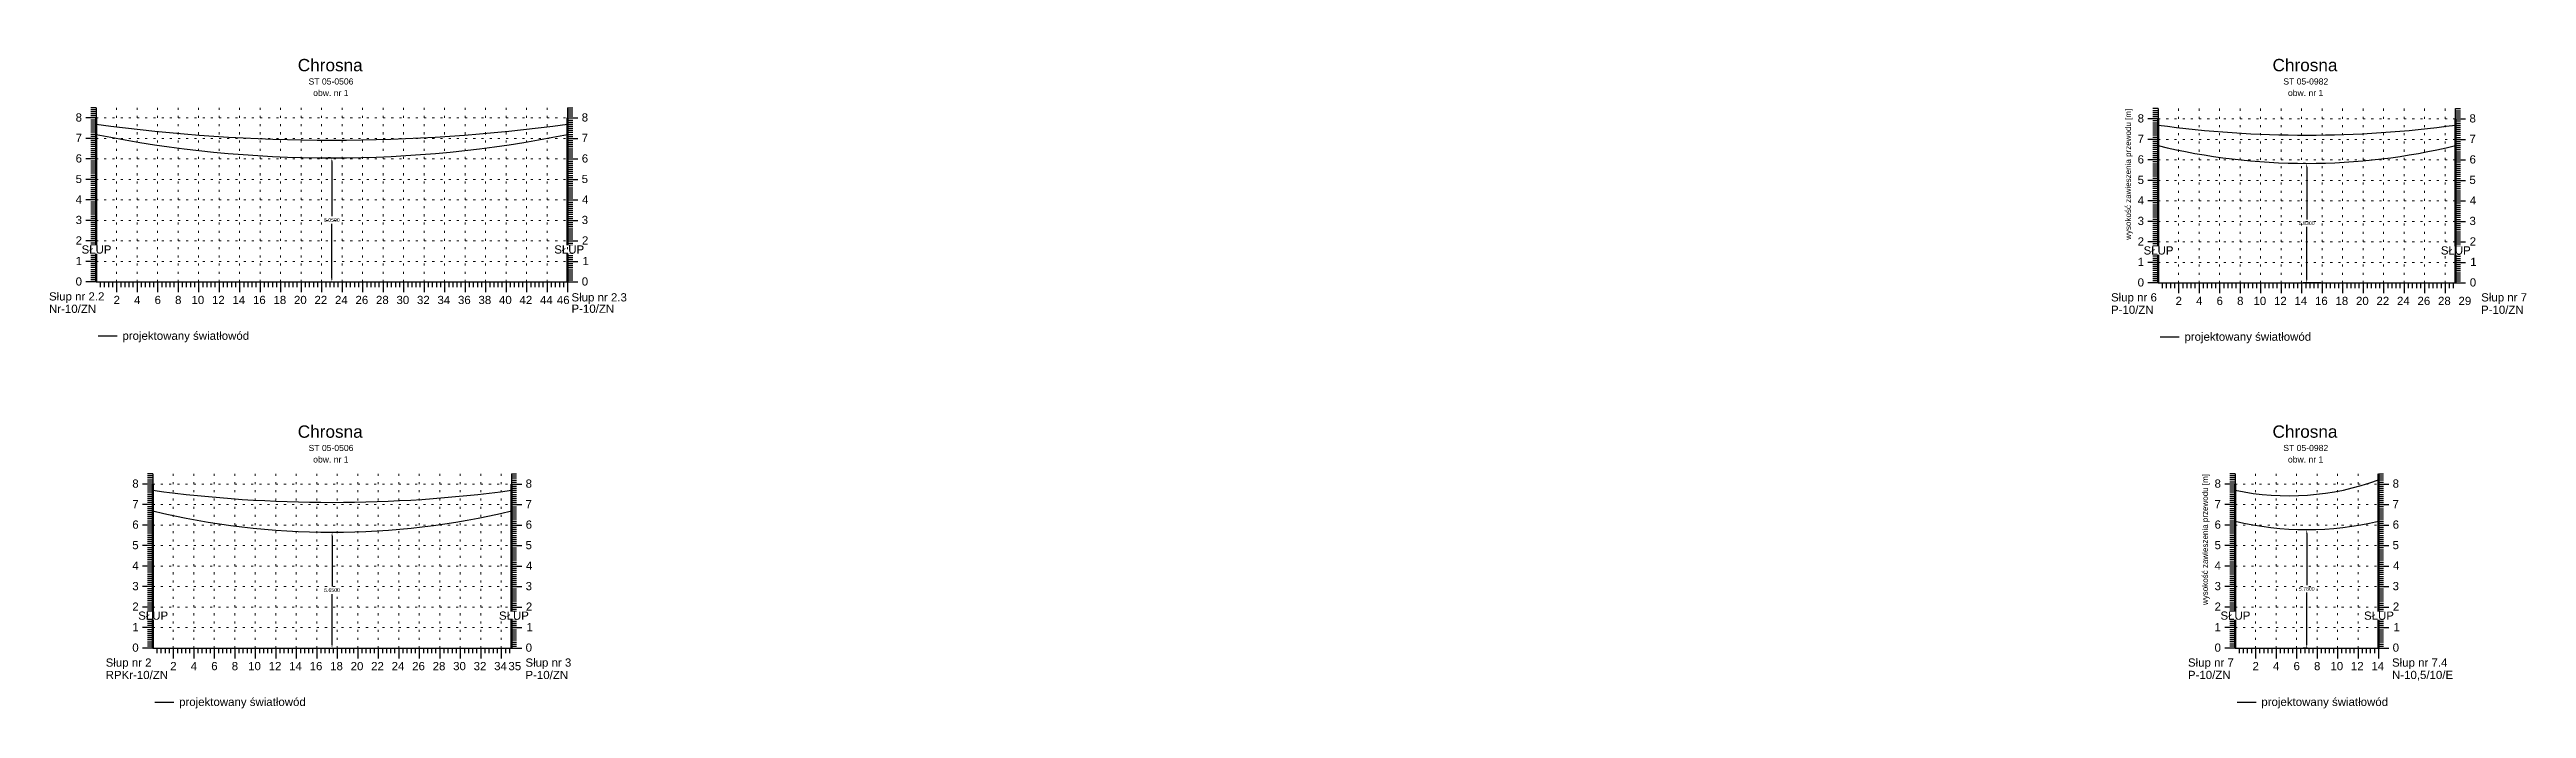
# Model space of a CAD drawing. Header units: metres. Extents: x -870 to 439, y 1328 to 1364.
# Drawn here: x -682.8 to -562, y 1331 to 1363.1 of the extents above; entities that cross this region are included whole.
import ezdxf

# ---------------------------------------------------------------- set-up
doc = ezdxf.new("R2010")
doc.units = ezdxf.units.M
doc.header["$MEASUREMENT"] = 0
doc.linetypes.add('ACAD_ISO07W100', pattern=[3, 0, -3])
doc.layers.add('ramka', color=7, linetype='Continuous', plot=False)
doc.styles.get("Standard").update_dxf_attribs({"font": 'arial.ttf'})
doc.dimstyles.get("Standard").update_dxf_attribs({"dimtxt": 0.18, "dimasz": 0.18, "dimexe": 0.18, "dimexo": 0.0625, "dimgap": 0.09, "dimtad": 0, "dimtih": 1, "dimtoh": 1, "dimdec": 4, "dimzin": 0, "dimdsep": 46, "dimtxsty": 'Standard', "dimcen": 0.09, "dimadec": 0, "dimazin": 0, "dimtfac": 1, "dimtdec": 4, "dimtofl": 0, "dimtmove": 0, "dimatfit": 3, "dimfxl": 1, "dimtolj": 1, "dimtzin": 0, "dimarcsym": 0})

msp = doc.modelspace()

# ---------------------------------------------------------------- texts
for s, height, p in [('Chrosna', 0.6, (-670.73197, 1362.03727)), ('ST 05-0506', 0.3, (-670.2054, 1361.38894)), ('Chrosna', 0.6, (-574.40689, 1362.03727)), ('ST 05-0982', 0.3, (-573.88032, 1361.38894)), ('obw. nr 1', 0.3, (-669.97955, 1360.8297)), ('obw. nr 1', 0.3, (-573.65447, 1360.8297)), ('8', 0.4, (-681.56693, 1359.58483)), ('8', 0.4, (-656.88128, 1359.58483)), ('8', 0.4, (-580.98622, 1359.53843)), ('8', 0.4, (-564.80057, 1359.53843)), ('7', 0.4, (-681.56693, 1358.58483)), ('7', 0.4, (-656.88428, 1358.58483)), ('7', 0.4, (-580.98622, 1358.53843)), ('7', 0.4, (-564.80357, 1358.53843)), ('5', 0.4, (-681.56693, 1356.58483)), ('6', 0.4, (-681.56693, 1357.58483)), ('5', 0.4, (-656.88401, 1356.58483)), ('6', 0.4, (-656.87855, 1357.58483)), ('5', 0.4, (-580.98622, 1356.53843)), ('6', 0.4, (-580.98622, 1357.53843)), ('5', 0.4, (-564.8033, 1356.53843)), ('6', 0.4, (-564.79784, 1357.53843)), ('4', 0.4, (-681.56693, 1355.58483)), ('4', 0.4, (-656.86327, 1355.58483)), ('4', 0.4, (-580.98622, 1355.53843)), ('4', 0.4, (-564.78256, 1355.53843)), ('3', 0.4, (-681.56693, 1354.58483)), ('3', 0.4, (-656.88128, 1354.58483)), ('3', 0.4, (-580.98622, 1354.53843)), ('3', 0.4, (-564.80057, 1354.53843)), ('2', 0.4, (-681.56693, 1353.58483)), ('2', 0.4, (-656.87009, 1353.58483)), ('2', 0.4, (-580.98622, 1353.53843)), ('2', 0.4, (-564.78938, 1353.53843)), ('0', 0.4, (-681.56693, 1351.58483)), ('1', 0.4, (-681.56693, 1352.58483)), ('0', 0.4, (-656.87964, 1351.58483)), ('1', 0.4, (-656.84144, 1352.58483)), ('1', 0.4, (-580.98622, 1352.53843)), ('1', 0.4, (-564.76073, 1352.53843)), ('Słup nr 2.2', 0.4, (-682.86492, 1350.857)), ('2', 0.4, (-679.71648, 1350.68324)), ('4', 0.4, (-678.71648, 1350.68324)), ('6', 0.4, (-677.71648, 1350.68324)), ('8', 0.4, (-676.71648, 1350.68324)), ('10', 0.4, (-675.91648, 1350.68324)), ('12', 0.4, (-674.91648, 1350.68324)), ('14', 0.4, (-673.91648, 1350.68324)), ('16', 0.4, (-672.91648, 1350.68324)), ('18', 0.4, (-671.91648, 1350.68324)), ('20', 0.4, (-670.91648, 1350.68324)), ('22', 0.4, (-669.91648, 1350.68324)), ('24', 0.4, (-668.91648, 1350.68324)), ('26', 0.4, (-667.91648, 1350.68324)), ('28', 0.4, (-666.91648, 1350.68324)), ('30', 0.4, (-665.91648, 1350.68324)), ('32', 0.4, (-664.91648, 1350.68324)), ('34', 0.4, (-663.91648, 1350.68324)), ('36', 0.4, (-662.91648, 1350.68324)), ('38', 0.4, (-661.91648, 1350.68324)), ('40', 0.4, (-660.91648, 1350.68324)), ('42', 0.4, (-659.91648, 1350.68324)), ('44', 0.4, (-658.91648, 1350.68324)), ('46', 0.4, (-658.09322, 1350.68324)), ('Słup nr 2.3', 0.4, (-657.3811, 1350.81159)), ('Słup nr 6', 0.4, (-582.28421, 1350.81061)), ('0', 0.4, (-580.98622, 1351.53843)), ('2', 0.4, (-579.13577, 1350.63684)), ('4', 0.4, (-578.13577, 1350.63684)), ('6', 0.4, (-577.13577, 1350.63684)), ('8', 0.4, (-576.13577, 1350.63684)), ('10', 0.4, (-575.33577, 1350.63684)), ('12', 0.4, (-574.33577, 1350.63684)), ('14', 0.4, (-573.33577, 1350.63684)), ('16', 0.4, (-572.33577, 1350.63684)), ('18', 0.4, (-571.33577, 1350.63684)), ('20', 0.4, (-570.33577, 1350.63684)), ('22', 0.4, (-569.33577, 1350.63684)), ('24', 0.4, (-568.33577, 1350.63684)), ('26', 0.4, (-567.33577, 1350.63684)), ('28', 0.4, (-566.33577, 1350.63684)), ('29', 0.4, (-565.33577, 1350.63684)), ('0', 0.4, (-564.78513, 1351.53843)), ('Słup nr 7', 0.4, (-564.22859, 1350.81061)), ('Nr-10/ZN', 0.4, (-682.86492, 1350.25212)), ('P-10/ZN', 0.4, (-657.37949, 1350.25664)), ('P-10/ZN', 0.4, (-582.28585, 1350.20572)), ('P-10/ZN', 0.4, (-564.23603, 1350.20572)), ('projektowany światłowód', 0.4, (-679.28477, 1348.93893)), ('projektowany światłowód', 0.4, (-578.70406, 1348.89254)), ('Chrosna', 0.6, (-670.73197, 1344.16261)), ('Chrosna', 0.6, (-574.40689, 1344.16261)), ('ST 05-0506', 0.3, (-670.2054, 1343.51428)), ('ST 05-0982', 0.3, (-573.88032, 1343.51428)), ('obw. nr 1', 0.3, (-669.97955, 1342.95505)), ('obw. nr 1', 0.3, (-573.65447, 1342.95505)), ('8', 0.4, (-678.80269, 1341.7276)), ('7', 0.4, (-678.80269, 1340.7276)), ('8', 0.4, (-659.61704, 1341.7276)), ('7', 0.4, (-659.62005, 1340.7276)), ('8', 0.4, (-577.23386, 1341.72869)), ('7', 0.4, (-577.23386, 1340.72869)), ('8', 0.4, (-568.54821, 1341.72869)), ('7', 0.4, (-568.55122, 1340.72869)), ('6', 0.4, (-678.80269, 1339.7276)), ('6', 0.4, (-659.61432, 1339.7276)), ('6', 0.4, (-577.23386, 1339.72869)), ('6', 0.4, (-568.54549, 1339.72869)), ('5', 0.4, (-678.80269, 1338.7276)), ('5', 0.4, (-659.61977, 1338.7276)), ('5', 0.4, (-577.23386, 1338.72869)), ('5', 0.4, (-568.55094, 1338.72869)), ('4', 0.4, (-678.80269, 1337.7276)), ('4', 0.4, (-659.59904, 1337.7276)), ('4', 0.4, (-577.23386, 1337.72869)), ('4', 0.4, (-568.53021, 1337.72869)), ('3', 0.4, (-678.80269, 1336.7276)), ('3', 0.4, (-659.61704, 1336.7276)), ('3', 0.4, (-577.23386, 1336.72869)), ('3', 0.4, (-568.54821, 1336.72869)), ('2', 0.4, (-678.80269, 1335.7276)), ('1', 0.4, (-678.80269, 1334.7276)), ('2', 0.4, (-659.60586, 1335.7276)), ('1', 0.4, (-659.57721, 1334.7276)), ('2', 0.4, (-577.23386, 1335.72869)), ('1', 0.4, (-577.23386, 1334.72869)), ('2', 0.4, (-568.53703, 1335.72869)), ('1', 0.4, (-568.50838, 1334.72869)), ('0', 0.4, (-678.80269, 1333.7276)), ('0', 0.4, (-659.61541, 1333.7276)), ('0', 0.4, (-577.23386, 1333.72869)), ('0', 0.4, (-568.54658, 1333.72869)), ('Słup nr 2', 0.4, (-680.10068, 1332.99977)), ('RPKr-10/ZN', 0.4, (-680.10068, 1332.39489)), ('2', 0.4, (-676.95225, 1332.82601)), ('4', 0.4, (-675.95225, 1332.82601)), ('6', 0.4, (-674.95225, 1332.82601)), ('8', 0.4, (-673.95225, 1332.82601)), ('10', 0.4, (-673.15225, 1332.82601)), ('12', 0.4, (-672.15225, 1332.82601)), ('14', 0.4, (-671.15225, 1332.82601)), ('16', 0.4, (-670.15225, 1332.82601)), ('18', 0.4, (-669.15225, 1332.82601)), ('20', 0.4, (-668.15225, 1332.82601)), ('22', 0.4, (-667.15225, 1332.82601)), ('24', 0.4, (-666.15225, 1332.82601)), ('26', 0.4, (-665.15225, 1332.82601)), ('28', 0.4, (-664.15225, 1332.82601)), ('30', 0.4, (-663.15225, 1332.82601)), ('32', 0.4, (-662.15225, 1332.82601)), ('34', 0.4, (-661.15225, 1332.82601)), ('35', 0.4, (-660.45637, 1332.82601)), ('Słup nr 3', 0.4, (-659.62504, 1332.99977)), ('P-10/ZN', 0.4, (-659.62504, 1332.39489)), ('Słup nr 7', 0.4, (-578.53185, 1333.00086)), ('P-10/ZN', 0.4, (-578.5335, 1332.39598)), ('2', 0.4, (-575.38342, 1332.8271)), ('4', 0.4, (-574.38342, 1332.8271)), ('6', 0.4, (-573.38342, 1332.8271)), ('8', 0.4, (-572.38342, 1332.8271)), ('10', 0.4, (-571.58342, 1332.8271)), ('12', 0.4, (-570.58342, 1332.8271)), ('14', 0.4, (-569.58342, 1332.8271)), ('Słup nr 7.4', 0.4, (-568.57865, 1333.00086)), ('N-10,5/10/E', 0.4, (-568.57865, 1332.39598)), ('projektowany światłowód', 0.4, (-676.52054, 1331.0817)), ('projektowany światłowód', 0.4, (-574.95171, 1331.08279))]:
    msp.add_text(s, height=height).set_placement(p)

# ---------------------------------------------------------------- blocks, each defined once
blk = doc.blocks.new('*D44')
at = {"color": 0, "lineweight": -2}
for p, q in [((-669.13, 1357.81), (-669.25, 1357.81)), ((-669.07, 1357.63), (-669.07, 1354.97)), ((-669.07, 1351.94), (-669.07, 1354.6)), ((-677.91, 1351.76), (-668.89, 1351.76))]:
    blk.add_line(p, q, dxfattribs=at)
at = {"color": 0}
for points in [[(-669.04, 1357.63), (-669.1, 1357.63), (-669.07, 1357.81)], [(-669.1, 1351.94), (-669.04, 1351.94), (-669.07, 1351.76)]]:
    blk.add_solid(points, dxfattribs=at)
at = {"layer": 'Defpoints', "color": 0}
for p in [(-669.07, 1357.81), (-677.97, 1351.76), (-669.07, 1351.76)]:
    blk.add_point(p, dxfattribs=at)
at = {"color": 0, "lineweight": 25, "insert": (-669.07, 1354.78), "char_height": 0.18, "attachment_point": 5}
blk.add_mtext('\\A1;6.0500', dxfattribs=at)
blk = doc.blocks.new('*D45')
at = {"color": 0, "lineweight": -2}
for p, q in [((-669.12, 1339.55), (-669.24, 1339.55)), ((-669.06, 1339.37), (-669.06, 1336.91)), ((-669.06, 1334.08), (-669.06, 1336.54)), ((-675.14, 1333.9), (-668.88, 1333.9))]:
    blk.add_line(p, q, dxfattribs=at)
at = {"color": 0}
for points in [[(-669.03, 1339.37), (-669.09, 1339.37), (-669.06, 1339.55)], [(-669.09, 1334.08), (-669.03, 1334.08), (-669.06, 1333.9)]]:
    blk.add_solid(points, dxfattribs=at)
at = {"layer": 'Defpoints', "color": 0}
for p in [(-669.06, 1339.55), (-675.21, 1333.9), (-669.06, 1333.9)]:
    blk.add_point(p, dxfattribs=at)
at = {"color": 0, "lineweight": 25, "insert": (-669.06, 1336.73), "char_height": 0.18, "attachment_point": 5}
blk.add_mtext('\\A1;5.6500', dxfattribs=at)
blk = doc.blocks.new('*D46')
at = {"color": 0, "lineweight": -2}
for p, q in [((-572.8, 1357.54), (-572.92, 1357.54)), ((-572.74, 1357.36), (-572.74, 1354.81)), ((-572.74, 1351.89), (-572.74, 1354.45)), ((-572.05, 1351.71), (-572.92, 1351.71))]:
    blk.add_line(p, q, dxfattribs=at)
at = {"color": 0}
for points in [[(-572.71, 1357.36), (-572.77, 1357.36), (-572.74, 1357.54)], [(-572.77, 1351.89), (-572.71, 1351.89), (-572.74, 1351.71)]]:
    blk.add_solid(points, dxfattribs=at)
at = {"layer": 'Defpoints', "color": 0}
for p in [(-572.74, 1357.54), (-572.74, 1351.71), (-571.99, 1351.71)]:
    blk.add_point(p, dxfattribs=at)
at = {"color": 0, "lineweight": 25, "insert": (-572.74, 1354.63), "char_height": 0.18, "attachment_point": 5}
blk.add_mtext('\\A1;5.8300', dxfattribs=at)
blk = doc.blocks.new('*D47')
at = {"color": 0, "lineweight": -2}
for p, q in [((-572.8, 1339.68), (-572.92, 1339.68)), ((-572.74, 1339.5), (-572.74, 1336.97)), ((-572.74, 1334.08), (-572.74, 1336.61)), ((-572.7, 1333.9), (-572.92, 1333.9))]:
    blk.add_line(p, q, dxfattribs=at)
at = {"color": 0}
for points in [[(-572.71, 1339.5), (-572.77, 1339.5), (-572.74, 1339.68)], [(-572.77, 1334.08), (-572.71, 1334.08), (-572.74, 1333.9)]]:
    blk.add_solid(points, dxfattribs=at)
at = {"layer": 'Defpoints', "color": 0}
for p in [(-572.74, 1339.68), (-572.74, 1333.9), (-572.64, 1333.9)]:
    blk.add_point(p, dxfattribs=at)
at = {"color": 0, "lineweight": 25, "insert": (-572.74, 1336.79), "char_height": 0.18, "attachment_point": 5}
blk.add_mtext('\\A1;5.7800', dxfattribs=at)

# ---------------------------------------------------------------- dimensions: what is measured, and where the dimension line sits
at = {"lineweight": 25}
for base, p1, p2, picture, middle in [((-669.06967, 1351.75892), (-669.06967, 1357.80892), (-677.96967, 1351.75892), '*D44', (-669.06967, 1354.78392)), ((-572.73896, 1351.71252), (-572.73896, 1357.54252), (-571.98896, 1351.71252), '*D46', (-572.73896, 1354.62752)), ((-669.05543, 1333.90169), (-669.05543, 1339.55169), (-675.20543, 1333.90169), '*D45', (-669.05543, 1336.72669)), ((-572.73661, 1333.90278), (-572.73661, 1339.68278), (-572.63661, 1333.90278), '*D47', (-572.73661, 1336.79278))]:
    dim = msp.add_linear_dim(base=base, p1=p1, p2=p2, angle=90, dimstyle='Standard', dxfattribs=at)
    dim.commit()
    dim.dimension.update_dxf_attribs({"geometry": picture, "text_midpoint": middle})

# ---------------------------------------------------------------- linework, layer by layer
for p, q in [((-680.56967, 1359.75892), (-681.06967, 1359.75892)), ((-680.56967, 1359.75892), (-681.06967, 1359.75892)), ((-680.56967, 1360.25892), (-680.81967, 1360.25892)), ((-680.56967, 1360.15892), (-680.81967, 1360.15892)), ((-680.56967, 1360.05892), (-680.81967, 1360.05892)), ((-680.56967, 1359.95892), (-680.81967, 1359.95892)), ((-680.56967, 1359.85892), (-680.81967, 1359.85892)), ((-680.56967, 1359.65892), (-680.81967, 1359.65892)), ((-680.56967, 1359.55892), (-680.81967, 1359.55892)), ((-680.56967, 1359.45892), (-680.81967, 1359.45892)), ((-680.56967, 1359.35892), (-680.81967, 1359.35892)), ((-680.56967, 1359.25892), (-680.81967, 1359.25892)), ((-680.56967, 1360.25892), (-680.56967, 1351.75892)), ((-657.56967, 1360.25892), (-657.56967, 1351.75892)), ((-657.56967, 1360.25892), (-657.31967, 1360.25892)), ((-657.56967, 1360.15892), (-657.31967, 1360.15892)), ((-657.56967, 1360.05892), (-657.31967, 1360.05892)), ((-657.56967, 1359.95892), (-657.31967, 1359.95892)), ((-657.56967, 1359.85892), (-657.31967, 1359.85892)), ((-657.56967, 1359.75892), (-657.06967, 1359.75892)), ((-657.56967, 1359.75892), (-657.06967, 1359.75892)), ((-657.56967, 1359.65892), (-657.31967, 1359.65892)), ((-657.56967, 1359.55892), (-657.31967, 1359.55892)), ((-657.56967, 1359.45892), (-657.31967, 1359.45892)), ((-657.56967, 1359.35892), (-657.31967, 1359.35892)), ((-657.56967, 1359.25892), (-657.31967, 1359.25892)), ((-579.98896, 1359.71252), (-580.48896, 1359.71252)), ((-579.98896, 1359.71252), (-580.48896, 1359.71252)), ((-579.98896, 1360.21252), (-580.23896, 1360.21252)), ((-579.98896, 1360.11252), (-580.23896, 1360.11252)), ((-579.98896, 1360.01252), (-580.23896, 1360.01252)), ((-579.98896, 1359.91252), (-580.23896, 1359.91252)), ((-579.98896, 1359.81252), (-580.23896, 1359.81252)), ((-579.98896, 1359.61252), (-580.23896, 1359.61252)), ((-579.98896, 1359.51252), (-580.23896, 1359.51252)), ((-579.98896, 1359.41252), (-580.23896, 1359.41252)), ((-579.98896, 1359.31252), (-580.23896, 1359.31252)), ((-579.98896, 1360.21252), (-579.98896, 1351.71252)), ((-565.48896, 1360.21252), (-565.23896, 1360.21252)), ((-565.48896, 1360.11252), (-565.23896, 1360.11252)), ((-565.48896, 1360.01252), (-565.23896, 1360.01252)), ((-565.48896, 1359.91252), (-565.23896, 1359.91252)), ((-565.48896, 1359.81252), (-565.23896, 1359.81252)), ((-565.48896, 1359.71252), (-564.98896, 1359.71252)), ((-565.48896, 1359.71252), (-564.98896, 1359.71252)), ((-565.48896, 1359.61252), (-565.23896, 1359.61252)), ((-565.48896, 1359.51252), (-565.23896, 1359.51252)), ((-565.48896, 1359.41252), (-565.23896, 1359.41252)), ((-565.48896, 1359.31252), (-565.23896, 1359.31252)), ((-680.56967, 1358.75892), (-681.06967, 1358.75892)), ((-680.56967, 1358.75892), (-681.06967, 1358.75892)), ((-680.56967, 1359.15892), (-680.81967, 1359.15892)), ((-680.56967, 1359.05892), (-680.81967, 1359.05892)), ((-680.56967, 1358.95892), (-680.81967, 1358.95892)), ((-680.56967, 1358.85892), (-680.81967, 1358.85892)), ((-680.56967, 1358.65892), (-680.81967, 1358.65892)), ((-680.56967, 1358.55892), (-680.81967, 1358.55892)), ((-680.56967, 1358.45892), (-680.81967, 1358.45892)), ((-680.56967, 1358.35892), (-680.81967, 1358.35892)), ((-680.56967, 1358.25892), (-680.81967, 1358.25892)), ((-680.56967, 1358.15892), (-680.81967, 1358.15892)), ((-680.56967, 1358.05892), (-680.81967, 1358.05892)), ((-657.56967, 1359.15892), (-657.31967, 1359.15892)), ((-657.56967, 1359.05892), (-657.31967, 1359.05892)), ((-657.56967, 1358.95892), (-657.31967, 1358.95892)), ((-657.56967, 1358.85892), (-657.31967, 1358.85892)), ((-657.56967, 1358.75892), (-657.06967, 1358.75892)), ((-657.56967, 1358.75892), (-657.06967, 1358.75892)), ((-657.56967, 1358.65892), (-657.31967, 1358.65892)), ((-657.56967, 1358.55892), (-657.31967, 1358.55892)), ((-657.56967, 1358.45892), (-657.31967, 1358.45892)), ((-657.56967, 1358.35892), (-657.31967, 1358.35892)), ((-657.56967, 1358.25892), (-657.31967, 1358.25892)), ((-657.56967, 1358.15892), (-657.31967, 1358.15892)), ((-657.56967, 1358.05892), (-657.31967, 1358.05892)), ((-579.98896, 1358.71252), (-580.48896, 1358.71252)), ((-579.98896, 1358.71252), (-580.48896, 1358.71252)), ((-579.98896, 1359.21252), (-580.23896, 1359.21252)), ((-579.98896, 1359.11252), (-580.23896, 1359.11252)), ((-579.98896, 1359.01252), (-580.23896, 1359.01252)), ((-579.98896, 1358.91252), (-580.23896, 1358.91252)), ((-579.98896, 1358.81252), (-580.23896, 1358.81252)), ((-579.98896, 1358.61252), (-580.23896, 1358.61252)), ((-579.98896, 1358.51252), (-580.23896, 1358.51252)), ((-579.98896, 1358.41252), (-580.23896, 1358.41252)), ((-579.98896, 1358.31252), (-580.23896, 1358.31252)), ((-579.98896, 1358.21252), (-580.23896, 1358.21252)), ((-579.98896, 1358.11252), (-580.23896, 1358.11252)), ((-579.98896, 1358.01252), (-580.23896, 1358.01252)), ((-565.48896, 1359.21252), (-565.23896, 1359.21252)), ((-565.48896, 1359.11252), (-565.23896, 1359.11252)), ((-565.48896, 1359.01252), (-565.23896, 1359.01252)), ((-565.48896, 1358.91252), (-565.23896, 1358.91252)), ((-565.48896, 1358.81252), (-565.23896, 1358.81252)), ((-565.48896, 1358.71252), (-564.98896, 1358.71252)), ((-565.48896, 1358.71252), (-564.98896, 1358.71252)), ((-565.48896, 1358.61252), (-565.23896, 1358.61252)), ((-565.48896, 1358.51252), (-565.23896, 1358.51252)), ((-565.48896, 1358.41252), (-565.23896, 1358.41252)), ((-565.48896, 1358.31252), (-565.23896, 1358.31252)), ((-565.48896, 1358.21252), (-565.23896, 1358.21252)), ((-565.48896, 1358.11252), (-565.23896, 1358.11252)), ((-565.48896, 1358.01252), (-565.23896, 1358.01252)), ((-680.56967, 1357.75892), (-681.06967, 1357.75892)), ((-680.56967, 1357.75892), (-681.06967, 1357.75892)), ((-680.56967, 1357.95892), (-680.81967, 1357.95892)), ((-680.56967, 1357.85892), (-680.81967, 1357.85892)), ((-680.56967, 1357.65892), (-680.81967, 1357.65892)), ((-680.56967, 1357.55892), (-680.81967, 1357.55892)), ((-680.56967, 1357.45892), (-680.81967, 1357.45892)), ((-680.56967, 1357.35892), (-680.81967, 1357.35892)), ((-680.56967, 1357.25892), (-680.81967, 1357.25892)), ((-680.56967, 1357.15892), (-680.81967, 1357.15892)), ((-680.56967, 1357.05892), (-680.81967, 1357.05892)), ((-680.56967, 1356.95892), (-680.81967, 1356.95892)), ((-680.56967, 1356.85892), (-680.81967, 1356.85892)), ((-657.56967, 1357.95892), (-657.31967, 1357.95892)), ((-657.56967, 1357.85892), (-657.31967, 1357.85892)), ((-657.56967, 1357.75892), (-657.06967, 1357.75892)), ((-657.56967, 1357.75892), (-657.06967, 1357.75892)), ((-657.56967, 1357.65892), (-657.31967, 1357.65892)), ((-657.56967, 1357.55892), (-657.31967, 1357.55892)), ((-657.56967, 1357.45892), (-657.31967, 1357.45892)), ((-657.56967, 1357.35892), (-657.31967, 1357.35892)), ((-657.56967, 1357.25892), (-657.31967, 1357.25892)), ((-657.56967, 1357.15892), (-657.31967, 1357.15892)), ((-657.56967, 1357.05892), (-657.31967, 1357.05892)), ((-657.56967, 1356.95892), (-657.31967, 1356.95892)), ((-657.56967, 1356.85892), (-657.31967, 1356.85892)), ((-579.98896, 1357.71252), (-580.48896, 1357.71252)), ((-579.98896, 1357.71252), (-580.48896, 1357.71252)), ((-579.98896, 1357.91252), (-580.23896, 1357.91252)), ((-579.98896, 1357.81252), (-580.23896, 1357.81252)), ((-579.98896, 1357.61252), (-580.23896, 1357.61252)), ((-579.98896, 1357.51252), (-580.23896, 1357.51252)), ((-579.98896, 1357.41252), (-580.23896, 1357.41252)), ((-579.98896, 1357.31252), (-580.23896, 1357.31252)), ((-579.98896, 1357.21252), (-580.23896, 1357.21252)), ((-579.98896, 1357.11252), (-580.23896, 1357.11252)), ((-579.98896, 1357.01252), (-580.23896, 1357.01252)), ((-579.98896, 1356.91252), (-580.23896, 1356.91252)), ((-579.98896, 1356.81252), (-580.23896, 1356.81252)), ((-565.48896, 1357.91252), (-565.23896, 1357.91252)), ((-565.48896, 1357.81252), (-565.23896, 1357.81252)), ((-565.48896, 1357.71252), (-564.98896, 1357.71252)), ((-565.48896, 1357.71252), (-564.98896, 1357.71252)), ((-565.48896, 1357.61252), (-565.23896, 1357.61252)), ((-565.48896, 1357.51252), (-565.23896, 1357.51252)), ((-565.48896, 1357.41252), (-565.23896, 1357.41252)), ((-565.48896, 1357.31252), (-565.23896, 1357.31252)), ((-565.48896, 1357.21252), (-565.23896, 1357.21252)), ((-565.48896, 1357.11252), (-565.23896, 1357.11252)), ((-565.48896, 1357.01252), (-565.23896, 1357.01252)), ((-565.48896, 1356.91252), (-565.23896, 1356.91252)), ((-565.48896, 1356.81252), (-565.23896, 1356.81252)), ((-680.56967, 1356.75892), (-681.06967, 1356.75892)), ((-680.56967, 1356.75892), (-681.06967, 1356.75892)), ((-680.56967, 1355.75892), (-681.06967, 1355.75892)), ((-680.56967, 1355.75892), (-681.06967, 1355.75892)), ((-680.56967, 1356.65892), (-680.81967, 1356.65892)), ((-680.56967, 1356.55892), (-680.81967, 1356.55892)), ((-680.56967, 1356.45892), (-680.81967, 1356.45892)), ((-680.56967, 1356.35892), (-680.81967, 1356.35892)), ((-680.56967, 1356.25892), (-680.81967, 1356.25892)), ((-680.56967, 1356.15892), (-680.81967, 1356.15892)), ((-680.56967, 1356.05892), (-680.81967, 1356.05892)), ((-680.56967, 1355.95892), (-680.81967, 1355.95892)), ((-680.56967, 1355.85892), (-680.81967, 1355.85892)), ((-680.56967, 1355.65892), (-680.81967, 1355.65892)), ((-657.56967, 1356.75892), (-657.06967, 1356.75892)), ((-657.56967, 1356.75892), (-657.06967, 1356.75892)), ((-657.56967, 1356.65892), (-657.31967, 1356.65892)), ((-657.56967, 1356.55892), (-657.31967, 1356.55892)), ((-657.56967, 1356.45892), (-657.31967, 1356.45892)), ((-657.56967, 1356.35892), (-657.31967, 1356.35892)), ((-657.56967, 1356.25892), (-657.31967, 1356.25892)), ((-657.56967, 1356.15892), (-657.31967, 1356.15892)), ((-657.56967, 1356.05892), (-657.31967, 1356.05892)), ((-657.56967, 1355.95892), (-657.31967, 1355.95892)), ((-657.56967, 1355.85892), (-657.31967, 1355.85892)), ((-657.56967, 1355.75892), (-657.06967, 1355.75892)), ((-657.56967, 1355.75892), (-657.06967, 1355.75892)), ((-657.56967, 1355.65892), (-657.31967, 1355.65892)), ((-579.98896, 1356.71252), (-580.48896, 1356.71252)), ((-579.98896, 1356.71252), (-580.48896, 1356.71252)), ((-579.98896, 1355.71252), (-580.48896, 1355.71252)), ((-579.98896, 1355.71252), (-580.48896, 1355.71252)), ((-579.98896, 1356.61252), (-580.23896, 1356.61252)), ((-579.98896, 1356.51252), (-580.23896, 1356.51252)), ((-579.98896, 1356.41252), (-580.23896, 1356.41252)), ((-579.98896, 1356.31252), (-580.23896, 1356.31252)), ((-579.98896, 1356.21252), (-580.23896, 1356.21252)), ((-579.98896, 1356.11252), (-580.23896, 1356.11252)), ((-579.98896, 1356.01252), (-580.23896, 1356.01252)), ((-579.98896, 1355.91252), (-580.23896, 1355.91252)), ((-579.98896, 1355.81252), (-580.23896, 1355.81252)), ((-579.98896, 1355.61252), (-580.23896, 1355.61252)), ((-565.48896, 1356.71252), (-564.98896, 1356.71252)), ((-565.48896, 1356.71252), (-564.98896, 1356.71252)), ((-565.48896, 1356.61252), (-565.23896, 1356.61252)), ((-565.48896, 1356.51252), (-565.23896, 1356.51252)), ((-565.48896, 1356.41252), (-565.23896, 1356.41252)), ((-565.48896, 1356.31252), (-565.23896, 1356.31252)), ((-565.48896, 1356.21252), (-565.23896, 1356.21252)), ((-565.48896, 1356.11252), (-565.23896, 1356.11252)), ((-565.48896, 1356.01252), (-565.23896, 1356.01252)), ((-565.48896, 1355.91252), (-565.23896, 1355.91252)), ((-565.48896, 1355.81252), (-565.23896, 1355.81252)), ((-565.48896, 1355.71252), (-564.98896, 1355.71252)), ((-565.48896, 1355.71252), (-564.98896, 1355.71252)), ((-565.48896, 1355.61252), (-565.23896, 1355.61252)), ((-680.56967, 1354.75892), (-681.06967, 1354.75892)), ((-680.56967, 1354.75892), (-681.06967, 1354.75892)), ((-680.56967, 1355.55892), (-680.81967, 1355.55892)), ((-680.56967, 1355.45892), (-680.81967, 1355.45892)), ((-680.56967, 1355.35892), (-680.81967, 1355.35892)), ((-680.56967, 1355.25892), (-680.81967, 1355.25892)), ((-680.56967, 1355.15892), (-680.81967, 1355.15892)), ((-680.56967, 1355.05892), (-680.81967, 1355.05892)), ((-680.56967, 1354.95892), (-680.81967, 1354.95892)), ((-680.56967, 1354.85892), (-680.81967, 1354.85892)), ((-680.56967, 1354.65892), (-680.81967, 1354.65892)), ((-680.56967, 1354.55892), (-680.81967, 1354.55892)), ((-680.56967, 1354.45892), (-680.81967, 1354.45892)), ((-657.56967, 1355.55892), (-657.31967, 1355.55892)), ((-657.56967, 1355.45892), (-657.31967, 1355.45892)), ((-657.56967, 1355.35892), (-657.31967, 1355.35892)), ((-657.56967, 1355.25892), (-657.31967, 1355.25892)), ((-657.56967, 1355.15892), (-657.31967, 1355.15892)), ((-657.56967, 1355.05892), (-657.31967, 1355.05892)), ((-657.56967, 1354.95892), (-657.31967, 1354.95892)), ((-657.56967, 1354.85892), (-657.31967, 1354.85892)), ((-657.56967, 1354.75892), (-657.06967, 1354.75892)), ((-657.56967, 1354.75892), (-657.06967, 1354.75892)), ((-657.56967, 1354.65892), (-657.31967, 1354.65892)), ((-657.56967, 1354.55892), (-657.31967, 1354.55892)), ((-657.56967, 1354.45892), (-657.31967, 1354.45892)), ((-579.98896, 1354.71252), (-580.48896, 1354.71252)), ((-579.98896, 1354.71252), (-580.48896, 1354.71252)), ((-579.98896, 1355.51252), (-580.23896, 1355.51252)), ((-579.98896, 1355.41252), (-580.23896, 1355.41252)), ((-579.98896, 1355.31252), (-580.23896, 1355.31252)), ((-579.98896, 1355.21252), (-580.23896, 1355.21252)), ((-579.98896, 1355.11252), (-580.23896, 1355.11252)), ((-579.98896, 1355.01252), (-580.23896, 1355.01252)), ((-579.98896, 1354.91252), (-580.23896, 1354.91252)), ((-579.98896, 1354.81252), (-580.23896, 1354.81252)), ((-579.98896, 1354.61252), (-580.23896, 1354.61252)), ((-579.98896, 1354.51252), (-580.23896, 1354.51252)), ((-579.98896, 1354.41252), (-580.23896, 1354.41252)), ((-565.48896, 1355.51252), (-565.23896, 1355.51252)), ((-565.48896, 1355.41252), (-565.23896, 1355.41252)), ((-565.48896, 1355.31252), (-565.23896, 1355.31252)), ((-565.48896, 1355.21252), (-565.23896, 1355.21252)), ((-565.48896, 1355.11252), (-565.23896, 1355.11252)), ((-565.48896, 1355.01252), (-565.23896, 1355.01252)), ((-565.48896, 1354.91252), (-565.23896, 1354.91252)), ((-565.48896, 1354.81252), (-565.23896, 1354.81252)), ((-565.48896, 1354.71252), (-564.98896, 1354.71252)), ((-565.48896, 1354.71252), (-564.98896, 1354.71252)), ((-565.48896, 1354.61252), (-565.23896, 1354.61252)), ((-565.48896, 1354.51252), (-565.23896, 1354.51252)), ((-565.48896, 1354.41252), (-565.23896, 1354.41252)), ((-680.56967, 1353.75892), (-681.06967, 1353.75892)), ((-680.56967, 1353.75892), (-681.06967, 1353.75892)), ((-680.56967, 1354.35892), (-680.81967, 1354.35892)), ((-680.56967, 1354.25892), (-680.81967, 1354.25892)), ((-680.56967, 1354.15892), (-680.81967, 1354.15892)), ((-680.56967, 1354.05892), (-680.81967, 1354.05892)), ((-680.56967, 1353.95892), (-680.81967, 1353.95892)), ((-680.56967, 1353.85892), (-680.81967, 1353.85892)), ((-680.56967, 1353.65892), (-680.81967, 1353.65892)), ((-680.56967, 1353.55892), (-680.81967, 1353.55892)), ((-680.56967, 1353.45892), (-680.81967, 1353.45892)), ((-680.56967, 1353.35892), (-680.81967, 1353.35892)), ((-680.56967, 1353.25892), (-680.81967, 1353.25892)), ((-657.56967, 1354.35892), (-657.31967, 1354.35892)), ((-657.56967, 1354.25892), (-657.31967, 1354.25892)), ((-657.56967, 1354.15892), (-657.31967, 1354.15892)), ((-657.56967, 1354.05892), (-657.31967, 1354.05892)), ((-657.56967, 1353.95892), (-657.31967, 1353.95892)), ((-657.56967, 1353.85892), (-657.31967, 1353.85892)), ((-657.56967, 1353.75892), (-657.06967, 1353.75892)), ((-657.56967, 1353.75892), (-657.06967, 1353.75892)), ((-657.56967, 1353.65892), (-657.31967, 1353.65892)), ((-657.56967, 1353.55892), (-657.31967, 1353.55892)), ((-657.56967, 1353.45892), (-657.31967, 1353.45892)), ((-657.56967, 1353.35892), (-657.31967, 1353.35892)), ((-657.56967, 1353.25892), (-657.31967, 1353.25892)), ((-579.98896, 1353.71252), (-580.48896, 1353.71252)), ((-579.98896, 1353.71252), (-580.48896, 1353.71252)), ((-579.98896, 1354.31252), (-580.23896, 1354.31252)), ((-579.98896, 1354.21252), (-580.23896, 1354.21252)), ((-579.98896, 1354.11252), (-580.23896, 1354.11252)), ((-579.98896, 1354.01252), (-580.23896, 1354.01252)), ((-579.98896, 1353.91252), (-580.23896, 1353.91252)), ((-579.98896, 1353.81252), (-580.23896, 1353.81252)), ((-579.98896, 1353.61252), (-580.23896, 1353.61252)), ((-579.98896, 1353.51252), (-580.23896, 1353.51252)), ((-579.98896, 1353.41252), (-580.23896, 1353.41252)), ((-579.98896, 1353.31252), (-580.23896, 1353.31252)), ((-579.98896, 1353.21252), (-580.23896, 1353.21252)), ((-565.48896, 1354.31252), (-565.23896, 1354.31252)), ((-565.48896, 1354.21252), (-565.23896, 1354.21252)), ((-565.48896, 1354.11252), (-565.23896, 1354.11252)), ((-565.48896, 1354.01252), (-565.23896, 1354.01252)), ((-565.48896, 1353.91252), (-565.23896, 1353.91252)), ((-565.48896, 1353.81252), (-565.23896, 1353.81252)), ((-565.48896, 1353.71252), (-564.98896, 1353.71252)), ((-565.48896, 1353.71252), (-564.98896, 1353.71252)), ((-565.48896, 1353.61252), (-565.23896, 1353.61252)), ((-565.48896, 1353.51252), (-565.23896, 1353.51252)), ((-565.48896, 1353.41252), (-565.23896, 1353.41252)), ((-565.48896, 1353.31252), (-565.23896, 1353.31252)), ((-565.48896, 1353.21252), (-565.23896, 1353.21252)), ((-680.56967, 1352.75892), (-681.06967, 1352.75892)), ((-680.56967, 1352.75892), (-681.06967, 1352.75892)), ((-680.56967, 1353.15892), (-680.81967, 1353.15892)), ((-680.56967, 1353.05892), (-680.81967, 1353.05892)), ((-680.56967, 1352.95892), (-680.81967, 1352.95892)), ((-680.56967, 1352.85892), (-680.81967, 1352.85892)), ((-680.56967, 1352.65892), (-680.81967, 1352.65892)), ((-680.56967, 1352.55892), (-680.81967, 1352.55892)), ((-680.56967, 1352.45892), (-680.81967, 1352.45892)), ((-680.56967, 1352.35892), (-680.81967, 1352.35892)), ((-680.56967, 1352.25892), (-680.81967, 1352.25892)), ((-680.56967, 1352.15892), (-680.81967, 1352.15892)), ((-680.56967, 1352.05892), (-680.81967, 1352.05892)), ((-657.56967, 1353.15892), (-657.31967, 1353.15892)), ((-657.56967, 1353.05892), (-657.31967, 1353.05892)), ((-657.56967, 1352.95892), (-657.31967, 1352.95892)), ((-657.56967, 1352.85892), (-657.31967, 1352.85892)), ((-657.56967, 1352.75892), (-657.06967, 1352.75892)), ((-657.56967, 1352.75892), (-657.06967, 1352.75892)), ((-657.56967, 1352.65892), (-657.31967, 1352.65892)), ((-657.56967, 1352.55892), (-657.31967, 1352.55892)), ((-657.56967, 1352.45892), (-657.31967, 1352.45892)), ((-657.56967, 1352.35892), (-657.31967, 1352.35892)), ((-657.56967, 1352.25892), (-657.31967, 1352.25892)), ((-657.56967, 1352.15892), (-657.31967, 1352.15892)), ((-657.56967, 1352.05892), (-657.31967, 1352.05892)), ((-579.98896, 1352.71252), (-580.48896, 1352.71252)), ((-579.98896, 1352.71252), (-580.48896, 1352.71252)), ((-579.98896, 1353.11252), (-580.23896, 1353.11252)), ((-579.98896, 1353.01252), (-580.23896, 1353.01252)), ((-579.98896, 1352.91252), (-580.23896, 1352.91252)), ((-579.98896, 1352.81252), (-580.23896, 1352.81252)), ((-579.98896, 1352.61252), (-580.23896, 1352.61252)), ((-579.98896, 1352.51252), (-580.23896, 1352.51252)), ((-579.98896, 1352.41252), (-580.23896, 1352.41252)), ((-579.98896, 1352.31252), (-580.23896, 1352.31252)), ((-579.98896, 1352.21252), (-580.23896, 1352.21252)), ((-579.98896, 1352.11252), (-580.23896, 1352.11252)), ((-579.98896, 1352.01252), (-580.23896, 1352.01252)), ((-565.48896, 1353.11252), (-565.23896, 1353.11252)), ((-565.48896, 1353.01252), (-565.23896, 1353.01252)), ((-565.48896, 1352.91252), (-565.23896, 1352.91252)), ((-565.48896, 1352.81252), (-565.23896, 1352.81252)), ((-565.48896, 1352.71252), (-564.98896, 1352.71252)), ((-565.48896, 1352.71252), (-564.98896, 1352.71252)), ((-565.48896, 1352.61252), (-565.23896, 1352.61252)), ((-565.48896, 1352.51252), (-565.23896, 1352.51252)), ((-565.48896, 1352.41252), (-565.23896, 1352.41252)), ((-565.48896, 1352.31252), (-565.23896, 1352.31252)), ((-565.48896, 1352.21252), (-565.23896, 1352.21252)), ((-565.48896, 1352.11252), (-565.23896, 1352.11252)), ((-565.48896, 1352.01252), (-565.23896, 1352.01252)), ((-680.56967, 1351.75892), (-681.06967, 1351.75892)), ((-680.56967, 1351.95892), (-680.81967, 1351.95892)), ((-680.56967, 1351.85892), (-680.81967, 1351.85892)), ((-680.56967, 1351.75892), (-680.81967, 1351.75892)), ((-680.56967, 1351.75892), (-657.56967, 1351.75892)), ((-680.36967, 1351.75892), (-680.36967, 1351.50892)), ((-680.16967, 1351.75892), (-680.16967, 1351.50892)), ((-679.96967, 1351.75892), (-679.96967, 1351.50892)), ((-679.76967, 1351.75892), (-679.76967, 1351.50892)), ((-679.56967, 1351.75892), (-679.56967, 1351.25892)), ((-679.36967, 1351.75892), (-679.36967, 1351.50892)), ((-679.16967, 1351.75892), (-679.16967, 1351.50892)), ((-678.96967, 1351.75892), (-678.96967, 1351.50892)), ((-678.76967, 1351.75892), (-678.76967, 1351.50892)), ((-678.56967, 1351.75892), (-678.56967, 1351.25892)), ((-678.36967, 1351.75892), (-678.36967, 1351.50892)), ((-678.16967, 1351.75892), (-678.16967, 1351.50892)), ((-677.96967, 1351.75892), (-677.96967, 1351.50892)), ((-677.76967, 1351.75892), (-677.76967, 1351.50892)), ((-677.56967, 1351.75892), (-677.56967, 1351.25892)), ((-677.36967, 1351.75892), (-677.36967, 1351.50892)), ((-677.16967, 1351.75892), (-677.16967, 1351.50892)), ((-676.96967, 1351.75892), (-676.96967, 1351.50892)), ((-676.76967, 1351.75892), (-676.76967, 1351.50892)), ((-676.56967, 1351.75892), (-676.56967, 1351.25892)), ((-676.36967, 1351.75892), (-676.36967, 1351.50892)), ((-676.16967, 1351.75892), (-676.16967, 1351.50892)), ((-675.96967, 1351.75892), (-675.96967, 1351.50892)), ((-675.76967, 1351.75892), (-675.76967, 1351.50892)), ((-675.56967, 1351.75892), (-675.56967, 1351.25892)), ((-675.36967, 1351.75892), (-675.36967, 1351.50892)), ((-675.16967, 1351.75892), (-675.16967, 1351.50892)), ((-674.96967, 1351.75892), (-674.96967, 1351.50892)), ((-674.76967, 1351.75892), (-674.76967, 1351.50892)), ((-674.56967, 1351.75892), (-674.56967, 1351.25892)), ((-674.36967, 1351.75892), (-674.36967, 1351.50892)), ((-674.16967, 1351.75892), (-674.16967, 1351.50892)), ((-673.96967, 1351.75892), (-673.96967, 1351.50892)), ((-673.76967, 1351.75892), (-673.76967, 1351.50892)), ((-673.56967, 1351.75892), (-673.56967, 1351.25892)), ((-673.36967, 1351.75892), (-673.36967, 1351.50892)), ((-673.16967, 1351.75892), (-673.16967, 1351.50892)), ((-672.96967, 1351.75892), (-672.96967, 1351.50892)), ((-672.76967, 1351.75892), (-672.76967, 1351.50892)), ((-672.56967, 1351.75892), (-672.56967, 1351.25892)), ((-672.36967, 1351.75892), (-672.36967, 1351.50892)), ((-672.16967, 1351.75892), (-672.16967, 1351.50892)), ((-671.96967, 1351.75892), (-671.96967, 1351.50892)), ((-671.76967, 1351.75892), (-671.76967, 1351.50892)), ((-671.56967, 1351.75892), (-671.56967, 1351.25892)), ((-671.36967, 1351.75892), (-671.36967, 1351.50892)), ((-671.16967, 1351.75892), (-671.16967, 1351.50892)), ((-670.96967, 1351.75892), (-670.96967, 1351.50892)), ((-670.76967, 1351.75892), (-670.76967, 1351.50892)), ((-670.56967, 1351.75892), (-670.56967, 1351.25892)), ((-670.36967, 1351.75892), (-670.36967, 1351.50892)), ((-670.16967, 1351.75892), (-670.16967, 1351.50892)), ((-669.96967, 1351.75892), (-669.96967, 1351.50892)), ((-669.76967, 1351.75892), (-669.76967, 1351.50892)), ((-669.56967, 1351.75892), (-669.56967, 1351.25892)), ((-669.36967, 1351.75892), (-669.36967, 1351.50892)), ((-669.16967, 1351.75892), (-669.16967, 1351.50892)), ((-668.96967, 1351.75892), (-668.96967, 1351.50892)), ((-668.76967, 1351.75892), (-668.76967, 1351.50892)), ((-668.56967, 1351.75892), (-668.56967, 1351.25892)), ((-668.36967, 1351.75892), (-668.36967, 1351.50892)), ((-668.16967, 1351.75892), (-668.16967, 1351.50892)), ((-667.96967, 1351.75892), (-667.96967, 1351.50892)), ((-667.76967, 1351.75892), (-667.76967, 1351.50892)), ((-667.56967, 1351.75892), (-667.56967, 1351.25892)), ((-667.36967, 1351.75892), (-667.36967, 1351.50892)), ((-667.16967, 1351.75892), (-667.16967, 1351.50892)), ((-666.96967, 1351.75892), (-666.96967, 1351.50892)), ((-666.76967, 1351.75892), (-666.76967, 1351.50892)), ((-666.56967, 1351.75892), (-666.56967, 1351.25892)), ((-666.36967, 1351.75892), (-666.36967, 1351.50892)), ((-666.16967, 1351.75892), (-666.16967, 1351.50892)), ((-665.96967, 1351.75892), (-665.96967, 1351.50892)), ((-665.76967, 1351.75892), (-665.76967, 1351.50892)), ((-665.56967, 1351.75892), (-665.56967, 1351.25892)), ((-665.36967, 1351.75892), (-665.36967, 1351.50892)), ((-665.16967, 1351.75892), (-665.16967, 1351.50892)), ((-664.96967, 1351.75892), (-664.96967, 1351.50892)), ((-664.76967, 1351.75892), (-664.76967, 1351.50892)), ((-664.56967, 1351.75892), (-664.56967, 1351.25892)), ((-664.36967, 1351.75892), (-664.36967, 1351.50892)), ((-664.16967, 1351.75892), (-664.16967, 1351.50892)), ((-663.96967, 1351.75892), (-663.96967, 1351.50892)), ((-663.76967, 1351.75892), (-663.76967, 1351.50892)), ((-663.56967, 1351.75892), (-663.56967, 1351.25892)), ((-663.36967, 1351.75892), (-663.36967, 1351.50892)), ((-663.16967, 1351.75892), (-663.16967, 1351.50892)), ((-662.96967, 1351.75892), (-662.96967, 1351.50892)), ((-662.76967, 1351.75892), (-662.76967, 1351.50892)), ((-662.56967, 1351.75892), (-662.56967, 1351.25892)), ((-662.36967, 1351.75892), (-662.36967, 1351.50892)), ((-662.16967, 1351.75892), (-662.16967, 1351.50892)), ((-661.96967, 1351.75892), (-661.96967, 1351.50892)), ((-661.76967, 1351.75892), (-661.76967, 1351.50892)), ((-661.56967, 1351.75892), (-661.56967, 1351.25892)), ((-661.56967, 1351.75892), (-661.56967, 1351.25892)), ((-661.36967, 1351.75892), (-661.36967, 1351.50892)), ((-661.16967, 1351.75892), (-661.16967, 1351.50892)), ((-660.96967, 1351.75892), (-660.96967, 1351.50892)), ((-660.76967, 1351.75892), (-660.76967, 1351.50892)), ((-660.56967, 1351.75892), (-660.56967, 1351.25892)), ((-660.56967, 1351.75892), (-660.56967, 1351.25892)), ((-660.36967, 1351.75892), (-660.36967, 1351.50892)), ((-660.16967, 1351.75892), (-660.16967, 1351.50892)), ((-659.96967, 1351.75892), (-659.96967, 1351.50892)), ((-659.76967, 1351.75892), (-659.76967, 1351.50892)), ((-659.56967, 1351.75892), (-659.56967, 1351.25892)), ((-659.56967, 1351.75892), (-659.56967, 1351.25892)), ((-659.36967, 1351.75892), (-659.36967, 1351.50892)), ((-659.16967, 1351.75892), (-659.16967, 1351.50892)), ((-658.96967, 1351.75892), (-658.96967, 1351.50892)), ((-658.76967, 1351.75892), (-658.76967, 1351.50892)), ((-658.56967, 1351.75892), (-658.56967, 1351.25892)), ((-658.56967, 1351.75892), (-658.56967, 1351.25892)), ((-658.36967, 1351.75892), (-658.36967, 1351.50892)), ((-658.16967, 1351.75892), (-658.16967, 1351.50892)), ((-657.96967, 1351.75892), (-657.96967, 1351.50892)), ((-657.76967, 1351.75892), (-657.76967, 1351.50892)), ((-657.56967, 1351.95892), (-657.31967, 1351.95892)), ((-657.56967, 1351.85892), (-657.31967, 1351.85892)), ((-657.56967, 1351.75892), (-657.06967, 1351.75892)), ((-657.56967, 1351.75892), (-657.31967, 1351.75892)), ((-657.56967, 1351.75892), (-657.56967, 1351.25892)), ((-579.98896, 1351.71252), (-580.48896, 1351.71252)), ((-579.98896, 1351.91252), (-580.23896, 1351.91252)), ((-579.98896, 1351.81252), (-580.23896, 1351.81252)), ((-579.98896, 1351.71252), (-580.23896, 1351.71252)), ((-579.98896, 1351.71252), (-564.98896, 1351.71252)), ((-579.78896, 1351.71252), (-579.78896, 1351.46252)), ((-579.58896, 1351.71252), (-579.58896, 1351.46252)), ((-579.38896, 1351.71252), (-579.38896, 1351.46252)), ((-579.18896, 1351.71252), (-579.18896, 1351.46252)), ((-578.98896, 1351.71252), (-578.98896, 1351.21252)), ((-578.78896, 1351.71252), (-578.78896, 1351.46252)), ((-578.58896, 1351.71252), (-578.58896, 1351.46252)), ((-578.38896, 1351.71252), (-578.38896, 1351.46252)), ((-578.18896, 1351.71252), (-578.18896, 1351.46252)), ((-577.98896, 1351.71252), (-577.98896, 1351.21252)), ((-577.78896, 1351.71252), (-577.78896, 1351.46252)), ((-577.58896, 1351.71252), (-577.58896, 1351.46252)), ((-577.38896, 1351.71252), (-577.38896, 1351.46252)), ((-577.18896, 1351.71252), (-577.18896, 1351.46252)), ((-576.98896, 1351.71252), (-576.98896, 1351.21252)), ((-576.78896, 1351.71252), (-576.78896, 1351.46252)), ((-576.58896, 1351.71252), (-576.58896, 1351.46252)), ((-576.38896, 1351.71252), (-576.38896, 1351.46252)), ((-576.18896, 1351.71252), (-576.18896, 1351.46252)), ((-575.98896, 1351.71252), (-575.98896, 1351.21252)), ((-575.78896, 1351.71252), (-575.78896, 1351.46252)), ((-575.58896, 1351.71252), (-575.58896, 1351.46252)), ((-575.38896, 1351.71252), (-575.38896, 1351.46252)), ((-575.18896, 1351.71252), (-575.18896, 1351.46252)), ((-574.98896, 1351.71252), (-574.98896, 1351.21252)), ((-574.78896, 1351.71252), (-574.78896, 1351.46252)), ((-574.58896, 1351.71252), (-574.58896, 1351.46252)), ((-574.38896, 1351.71252), (-574.38896, 1351.46252)), ((-574.18896, 1351.71252), (-574.18896, 1351.46252)), ((-573.98896, 1351.71252), (-573.98896, 1351.21252)), ((-573.78896, 1351.71252), (-573.78896, 1351.46252)), ((-573.58896, 1351.71252), (-573.58896, 1351.46252)), ((-573.38896, 1351.71252), (-573.38896, 1351.46252)), ((-573.18896, 1351.71252), (-573.18896, 1351.46252)), ((-572.98896, 1351.71252), (-572.98896, 1351.21252)), ((-572.78896, 1351.71252), (-572.78896, 1351.46252)), ((-572.58896, 1351.71252), (-572.58896, 1351.46252)), ((-572.38896, 1351.71252), (-572.38896, 1351.46252)), ((-572.18896, 1351.71252), (-572.18896, 1351.46252)), ((-571.98896, 1351.71252), (-571.98896, 1351.21252)), ((-571.78896, 1351.71252), (-571.78896, 1351.46252)), ((-571.58896, 1351.71252), (-571.58896, 1351.46252)), ((-571.38896, 1351.71252), (-571.38896, 1351.46252)), ((-571.18896, 1351.71252), (-571.18896, 1351.46252)), ((-570.98896, 1351.71252), (-570.98896, 1351.21252)), ((-570.78896, 1351.71252), (-570.78896, 1351.46252)), ((-570.58896, 1351.71252), (-570.58896, 1351.46252)), ((-570.38896, 1351.71252), (-570.38896, 1351.46252)), ((-570.18896, 1351.71252), (-570.18896, 1351.46252)), ((-569.98896, 1351.71252), (-569.98896, 1351.21252)), ((-569.78896, 1351.71252), (-569.78896, 1351.46252)), ((-569.58896, 1351.71252), (-569.58896, 1351.46252)), ((-569.38896, 1351.71252), (-569.38896, 1351.46252)), ((-569.18896, 1351.71252), (-569.18896, 1351.46252)), ((-568.98896, 1351.71252), (-568.98896, 1351.21252)), ((-568.78896, 1351.71252), (-568.78896, 1351.46252)), ((-568.58896, 1351.71252), (-568.58896, 1351.46252)), ((-568.38896, 1351.71252), (-568.38896, 1351.46252)), ((-568.18896, 1351.71252), (-568.18896, 1351.46252)), ((-567.98896, 1351.71252), (-567.98896, 1351.21252)), ((-567.78896, 1351.71252), (-567.78896, 1351.46252)), ((-567.58896, 1351.71252), (-567.58896, 1351.46252)), ((-567.38896, 1351.71252), (-567.38896, 1351.46252)), ((-567.18896, 1351.71252), (-567.18896, 1351.46252)), ((-566.98896, 1351.71252), (-566.98896, 1351.21252)), ((-566.78896, 1351.71252), (-566.78896, 1351.46252)), ((-566.58896, 1351.71252), (-566.58896, 1351.46252)), ((-566.38896, 1351.71252), (-566.38896, 1351.46252)), ((-566.18896, 1351.71252), (-566.18896, 1351.46252)), ((-565.98896, 1351.71252), (-565.98896, 1351.21252)), ((-565.78896, 1351.71252), (-565.78896, 1351.46252)), ((-565.58896, 1351.71252), (-565.58896, 1351.46252)), ((-565.48896, 1351.91252), (-565.23896, 1351.91252)), ((-565.48896, 1351.81252), (-565.23896, 1351.81252)), ((-677.80543, 1342.40169), (-678.05543, 1342.40169)), ((-677.80543, 1342.30169), (-678.05543, 1342.30169)), ((-677.80543, 1342.40169), (-677.80543, 1333.90169)), ((-660.30543, 1342.40169), (-660.30543, 1333.90169)), ((-660.30543, 1342.40169), (-660.05543, 1342.40169)), ((-660.30543, 1342.30169), (-660.05543, 1342.30169)), ((-576.23661, 1342.40278), (-576.48661, 1342.40278)), ((-576.23661, 1342.30278), (-576.48661, 1342.30278)), ((-576.23661, 1342.40278), (-576.23661, 1333.90278)), ((-569.23661, 1342.40278), (-569.23661, 1333.90278)), ((-569.23661, 1342.40278), (-568.98661, 1342.40278)), ((-569.23661, 1342.30278), (-568.98661, 1342.30278)), ((-677.80543, 1341.90169), (-678.30543, 1341.90169)), ((-677.80543, 1341.90169), (-678.30543, 1341.90169)), ((-677.80543, 1342.20169), (-678.05543, 1342.20169)), ((-677.80543, 1342.10169), (-678.05543, 1342.10169)), ((-677.80543, 1342.00169), (-678.05543, 1342.00169)), ((-677.80543, 1341.80169), (-678.05543, 1341.80169)), ((-677.80543, 1341.70169), (-678.05543, 1341.70169)), ((-677.80543, 1341.60169), (-678.05543, 1341.60169)), ((-677.80543, 1341.50169), (-678.05543, 1341.50169)), ((-677.80543, 1341.40169), (-678.05543, 1341.40169)), ((-677.80543, 1341.30169), (-678.05543, 1341.30169)), ((-677.80543, 1341.20169), (-678.05543, 1341.20169)), ((-677.80543, 1341.10169), (-678.05543, 1341.10169)), ((-660.30543, 1342.20169), (-660.05543, 1342.20169)), ((-660.30543, 1342.10169), (-660.05543, 1342.10169)), ((-660.30543, 1342.00169), (-660.05543, 1342.00169)), ((-660.30543, 1341.90169), (-659.80543, 1341.90169)), ((-660.30543, 1341.90169), (-659.80543, 1341.90169)), ((-660.30543, 1341.80169), (-660.05543, 1341.80169)), ((-660.30543, 1341.70169), (-660.05543, 1341.70169)), ((-660.30543, 1341.60169), (-660.05543, 1341.60169)), ((-660.30543, 1341.50169), (-660.05543, 1341.50169)), ((-660.30543, 1341.40169), (-660.05543, 1341.40169)), ((-660.30543, 1341.30169), (-660.05543, 1341.30169)), ((-660.30543, 1341.20169), (-660.05543, 1341.20169)), ((-660.30543, 1341.10169), (-660.05543, 1341.10169)), ((-576.23661, 1341.90278), (-576.73661, 1341.90278)), ((-576.23661, 1341.90278), (-576.73661, 1341.90278)), ((-576.23661, 1342.20278), (-576.48661, 1342.20278)), ((-576.23661, 1342.10278), (-576.48661, 1342.10278)), ((-576.23661, 1342.00278), (-576.48661, 1342.00278)), ((-576.23661, 1341.80278), (-576.48661, 1341.80278)), ((-576.23661, 1341.70278), (-576.48661, 1341.70278)), ((-576.23661, 1341.60278), (-576.48661, 1341.60278)), ((-576.23661, 1341.50278), (-576.48661, 1341.50278)), ((-576.23661, 1341.40278), (-576.48661, 1341.40278)), ((-576.23661, 1341.30278), (-576.48661, 1341.30278)), ((-576.23661, 1341.20278), (-576.48661, 1341.20278)), ((-576.23661, 1341.10278), (-576.48661, 1341.10278)), ((-569.23661, 1342.20278), (-568.98661, 1342.20278)), ((-569.23661, 1342.10278), (-568.98661, 1342.10278)), ((-569.23661, 1342.00278), (-568.98661, 1342.00278)), ((-569.23661, 1341.90278), (-568.73661, 1341.90278)), ((-569.23661, 1341.90278), (-568.73661, 1341.90278)), ((-569.23661, 1341.80278), (-568.98661, 1341.80278)), ((-569.23661, 1341.70278), (-568.98661, 1341.70278)), ((-569.23661, 1341.60278), (-568.98661, 1341.60278)), ((-569.23661, 1341.50278), (-568.98661, 1341.50278)), ((-569.23661, 1341.40278), (-568.98661, 1341.40278)), ((-569.23661, 1341.30278), (-568.98661, 1341.30278)), ((-569.23661, 1341.20278), (-568.98661, 1341.20278)), ((-569.23661, 1341.10278), (-568.98661, 1341.10278)), ((-677.80543, 1340.90169), (-678.30543, 1340.90169)), ((-677.80543, 1340.90169), (-678.30543, 1340.90169)), ((-677.80543, 1339.90169), (-678.30543, 1339.90169)), ((-677.80543, 1339.90169), (-678.30543, 1339.90169)), ((-677.80543, 1341.00169), (-678.05543, 1341.00169)), ((-677.80543, 1340.80169), (-678.05543, 1340.80169)), ((-677.80543, 1340.70169), (-678.05543, 1340.70169)), ((-677.80543, 1340.60169), (-678.05543, 1340.60169)), ((-677.80543, 1340.50169), (-678.05543, 1340.50169)), ((-677.80543, 1340.40169), (-678.05543, 1340.40169)), ((-677.80543, 1340.30169), (-678.05543, 1340.30169)), ((-677.80543, 1340.20169), (-678.05543, 1340.20169)), ((-677.80543, 1340.10169), (-678.05543, 1340.10169)), ((-677.80543, 1340.00169), (-678.05543, 1340.00169)), ((-660.30543, 1341.00169), (-660.05543, 1341.00169)), ((-660.30543, 1340.90169), (-659.80543, 1340.90169)), ((-660.30543, 1340.90169), (-659.80543, 1340.90169)), ((-660.30543, 1340.80169), (-660.05543, 1340.80169)), ((-660.30543, 1340.70169), (-660.05543, 1340.70169)), ((-660.30543, 1340.60169), (-660.05543, 1340.60169)), ((-660.30543, 1340.50169), (-660.05543, 1340.50169)), ((-660.30543, 1340.40169), (-660.05543, 1340.40169)), ((-660.30543, 1340.30169), (-660.05543, 1340.30169)), ((-660.30543, 1340.20169), (-660.05543, 1340.20169)), ((-660.30543, 1340.10169), (-660.05543, 1340.10169)), ((-660.30543, 1340.00169), (-660.05543, 1340.00169)), ((-660.30543, 1339.90169), (-659.80543, 1339.90169)), ((-660.30543, 1339.90169), (-659.80543, 1339.90169)), ((-576.23661, 1340.90278), (-576.73661, 1340.90278)), ((-576.23661, 1340.90278), (-576.73661, 1340.90278)), ((-576.23661, 1339.90278), (-576.73661, 1339.90278)), ((-576.23661, 1339.90278), (-576.73661, 1339.90278)), ((-576.23661, 1341.00278), (-576.48661, 1341.00278)), ((-576.23661, 1340.80278), (-576.48661, 1340.80278)), ((-576.23661, 1340.70278), (-576.48661, 1340.70278)), ((-576.23661, 1340.60278), (-576.48661, 1340.60278)), ((-576.23661, 1340.50278), (-576.48661, 1340.50278)), ((-576.23661, 1340.40278), (-576.48661, 1340.40278)), ((-576.23661, 1340.30278), (-576.48661, 1340.30278)), ((-576.23661, 1340.20278), (-576.48661, 1340.20278)), ((-576.23661, 1340.10278), (-576.48661, 1340.10278)), ((-576.23661, 1340.00278), (-576.48661, 1340.00278)), ((-569.23661, 1341.00278), (-568.98661, 1341.00278)), ((-569.23661, 1340.90278), (-568.73661, 1340.90278)), ((-569.23661, 1340.90278), (-568.73661, 1340.90278)), ((-569.23661, 1340.80278), (-568.98661, 1340.80278)), ((-569.23661, 1340.70278), (-568.98661, 1340.70278)), ((-569.23661, 1340.60278), (-568.98661, 1340.60278)), ((-569.23661, 1340.50278), (-568.98661, 1340.50278)), ((-569.23661, 1340.40278), (-568.98661, 1340.40278)), ((-569.23661, 1340.30278), (-568.98661, 1340.30278)), ((-569.23661, 1340.20278), (-568.98661, 1340.20278)), ((-569.23661, 1340.10278), (-568.98661, 1340.10278)), ((-569.23661, 1340.00278), (-568.98661, 1340.00278)), ((-569.23661, 1339.90278), (-568.73661, 1339.90278)), ((-569.23661, 1339.90278), (-568.73661, 1339.90278)), ((-677.80543, 1338.90169), (-678.30543, 1338.90169)), ((-677.80543, 1338.90169), (-678.30543, 1338.90169)), ((-677.80543, 1339.80169), (-678.05543, 1339.80169)), ((-677.80543, 1339.70169), (-678.05543, 1339.70169)), ((-677.80543, 1339.60169), (-678.05543, 1339.60169)), ((-677.80543, 1339.50169), (-678.05543, 1339.50169)), ((-677.80543, 1339.40169), (-678.05543, 1339.40169)), ((-677.80543, 1339.30169), (-678.05543, 1339.30169)), ((-677.80543, 1339.20169), (-678.05543, 1339.20169)), ((-677.80543, 1339.10169), (-678.05543, 1339.10169)), ((-677.80543, 1339.00169), (-678.05543, 1339.00169)), ((-677.80543, 1338.80169), (-678.05543, 1338.80169)), ((-677.80543, 1338.70169), (-678.05543, 1338.70169)), ((-660.30543, 1339.80169), (-660.05543, 1339.80169)), ((-660.30543, 1339.70169), (-660.05543, 1339.70169)), ((-660.30543, 1339.60169), (-660.05543, 1339.60169)), ((-660.30543, 1339.50169), (-660.05543, 1339.50169)), ((-660.30543, 1339.40169), (-660.05543, 1339.40169)), ((-660.30543, 1339.30169), (-660.05543, 1339.30169)), ((-660.30543, 1339.20169), (-660.05543, 1339.20169)), ((-660.30543, 1339.10169), (-660.05543, 1339.10169)), ((-660.30543, 1339.00169), (-660.05543, 1339.00169)), ((-660.30543, 1338.90169), (-659.80543, 1338.90169)), ((-660.30543, 1338.90169), (-659.80543, 1338.90169)), ((-660.30543, 1338.80169), (-660.05543, 1338.80169)), ((-660.30543, 1338.70169), (-660.05543, 1338.70169)), ((-576.23661, 1338.90278), (-576.73661, 1338.90278)), ((-576.23661, 1338.90278), (-576.73661, 1338.90278)), ((-576.23661, 1339.80278), (-576.48661, 1339.80278)), ((-576.23661, 1339.70278), (-576.48661, 1339.70278)), ((-576.23661, 1339.60278), (-576.48661, 1339.60278)), ((-576.23661, 1339.50278), (-576.48661, 1339.50278)), ((-576.23661, 1339.40278), (-576.48661, 1339.40278)), ((-576.23661, 1339.30278), (-576.48661, 1339.30278)), ((-576.23661, 1339.20278), (-576.48661, 1339.20278)), ((-576.23661, 1339.10278), (-576.48661, 1339.10278)), ((-576.23661, 1339.00278), (-576.48661, 1339.00278)), ((-576.23661, 1338.80278), (-576.48661, 1338.80278)), ((-576.23661, 1338.70278), (-576.48661, 1338.70278)), ((-569.23661, 1339.80278), (-568.98661, 1339.80278)), ((-569.23661, 1339.70278), (-568.98661, 1339.70278)), ((-569.23661, 1339.60278), (-568.98661, 1339.60278)), ((-569.23661, 1339.50278), (-568.98661, 1339.50278)), ((-569.23661, 1339.40278), (-568.98661, 1339.40278)), ((-569.23661, 1339.30278), (-568.98661, 1339.30278)), ((-569.23661, 1339.20278), (-568.98661, 1339.20278)), ((-569.23661, 1339.10278), (-568.98661, 1339.10278)), ((-569.23661, 1339.00278), (-568.98661, 1339.00278)), ((-569.23661, 1338.90278), (-568.73661, 1338.90278)), ((-569.23661, 1338.90278), (-568.73661, 1338.90278)), ((-569.23661, 1338.80278), (-568.98661, 1338.80278)), ((-569.23661, 1338.70278), (-568.98661, 1338.70278)), ((-677.80543, 1337.90169), (-678.30543, 1337.90169)), ((-677.80543, 1337.90169), (-678.30543, 1337.90169)), ((-677.80543, 1338.60169), (-678.05543, 1338.60169)), ((-677.80543, 1338.50169), (-678.05543, 1338.50169)), ((-677.80543, 1338.40169), (-678.05543, 1338.40169)), ((-677.80543, 1338.30169), (-678.05543, 1338.30169)), ((-677.80543, 1338.20169), (-678.05543, 1338.20169)), ((-677.80543, 1338.10169), (-678.05543, 1338.10169)), ((-677.80543, 1338.00169), (-678.05543, 1338.00169)), ((-677.80543, 1337.80169), (-678.05543, 1337.80169)), ((-677.80543, 1337.70169), (-678.05543, 1337.70169)), ((-677.80543, 1337.60169), (-678.05543, 1337.60169)), ((-677.80543, 1337.50169), (-678.05543, 1337.50169)), ((-660.30543, 1338.60169), (-660.05543, 1338.60169)), ((-660.30543, 1338.50169), (-660.05543, 1338.50169)), ((-660.30543, 1338.40169), (-660.05543, 1338.40169)), ((-660.30543, 1338.30169), (-660.05543, 1338.30169)), ((-660.30543, 1338.20169), (-660.05543, 1338.20169)), ((-660.30543, 1338.10169), (-660.05543, 1338.10169)), ((-660.30543, 1338.00169), (-660.05543, 1338.00169)), ((-660.30543, 1337.90169), (-659.80543, 1337.90169)), ((-660.30543, 1337.90169), (-659.80543, 1337.90169)), ((-660.30543, 1337.80169), (-660.05543, 1337.80169)), ((-660.30543, 1337.70169), (-660.05543, 1337.70169)), ((-660.30543, 1337.60169), (-660.05543, 1337.60169)), ((-660.30543, 1337.50169), (-660.05543, 1337.50169)), ((-576.23661, 1337.90278), (-576.73661, 1337.90278)), ((-576.23661, 1337.90278), (-576.73661, 1337.90278)), ((-576.23661, 1338.60278), (-576.48661, 1338.60278)), ((-576.23661, 1338.50278), (-576.48661, 1338.50278)), ((-576.23661, 1338.40278), (-576.48661, 1338.40278)), ((-576.23661, 1338.30278), (-576.48661, 1338.30278)), ((-576.23661, 1338.20278), (-576.48661, 1338.20278)), ((-576.23661, 1338.10278), (-576.48661, 1338.10278)), ((-576.23661, 1338.00278), (-576.48661, 1338.00278)), ((-576.23661, 1337.80278), (-576.48661, 1337.80278)), ((-576.23661, 1337.70278), (-576.48661, 1337.70278)), ((-576.23661, 1337.60278), (-576.48661, 1337.60278)), ((-576.23661, 1337.50278), (-576.48661, 1337.50278)), ((-569.23661, 1338.60278), (-568.98661, 1338.60278)), ((-569.23661, 1338.50278), (-568.98661, 1338.50278)), ((-569.23661, 1338.40278), (-568.98661, 1338.40278)), ((-569.23661, 1338.30278), (-568.98661, 1338.30278)), ((-569.23661, 1338.20278), (-568.98661, 1338.20278)), ((-569.23661, 1338.10278), (-568.98661, 1338.10278)), ((-569.23661, 1338.00278), (-568.98661, 1338.00278)), ((-569.23661, 1337.90278), (-568.73661, 1337.90278)), ((-569.23661, 1337.90278), (-568.73661, 1337.90278)), ((-569.23661, 1337.80278), (-568.98661, 1337.80278)), ((-569.23661, 1337.70278), (-568.98661, 1337.70278)), ((-569.23661, 1337.60278), (-568.98661, 1337.60278)), ((-569.23661, 1337.50278), (-568.98661, 1337.50278)), ((-677.80543, 1336.90169), (-678.30543, 1336.90169)), ((-677.80543, 1336.90169), (-678.30543, 1336.90169)), ((-677.80543, 1337.40169), (-678.05543, 1337.40169)), ((-677.80543, 1337.30169), (-678.05543, 1337.30169)), ((-677.80543, 1337.20169), (-678.05543, 1337.20169)), ((-677.80543, 1337.10169), (-678.05543, 1337.10169)), ((-677.80543, 1337.00169), (-678.05543, 1337.00169)), ((-677.80543, 1336.80169), (-678.05543, 1336.80169)), ((-677.80543, 1336.70169), (-678.05543, 1336.70169)), ((-677.80543, 1336.60169), (-678.05543, 1336.60169)), ((-677.80543, 1336.50169), (-678.05543, 1336.50169)), ((-677.80543, 1336.40169), (-678.05543, 1336.40169)), ((-677.80543, 1336.30169), (-678.05543, 1336.30169)), ((-660.30543, 1337.40169), (-660.05543, 1337.40169)), ((-660.30543, 1337.30169), (-660.05543, 1337.30169)), ((-660.30543, 1337.20169), (-660.05543, 1337.20169)), ((-660.30543, 1337.10169), (-660.05543, 1337.10169)), ((-660.30543, 1337.00169), (-660.05543, 1337.00169)), ((-660.30543, 1336.90169), (-659.80543, 1336.90169)), ((-660.30543, 1336.90169), (-659.80543, 1336.90169)), ((-660.30543, 1336.80169), (-660.05543, 1336.80169)), ((-660.30543, 1336.70169), (-660.05543, 1336.70169)), ((-660.30543, 1336.60169), (-660.05543, 1336.60169)), ((-660.30543, 1336.50169), (-660.05543, 1336.50169)), ((-660.30543, 1336.40169), (-660.05543, 1336.40169)), ((-660.30543, 1336.30169), (-660.05543, 1336.30169)), ((-576.23661, 1336.90278), (-576.73661, 1336.90278)), ((-576.23661, 1336.90278), (-576.73661, 1336.90278)), ((-576.23661, 1337.40278), (-576.48661, 1337.40278)), ((-576.23661, 1337.30278), (-576.48661, 1337.30278)), ((-576.23661, 1337.20278), (-576.48661, 1337.20278)), ((-576.23661, 1337.10278), (-576.48661, 1337.10278)), ((-576.23661, 1337.00278), (-576.48661, 1337.00278)), ((-576.23661, 1336.80278), (-576.48661, 1336.80278)), ((-576.23661, 1336.70278), (-576.48661, 1336.70278)), ((-576.23661, 1336.60278), (-576.48661, 1336.60278)), ((-576.23661, 1336.50278), (-576.48661, 1336.50278)), ((-576.23661, 1336.40278), (-576.48661, 1336.40278)), ((-576.23661, 1336.30278), (-576.48661, 1336.30278)), ((-569.23661, 1337.40278), (-568.98661, 1337.40278)), ((-569.23661, 1337.30278), (-568.98661, 1337.30278)), ((-569.23661, 1337.20278), (-568.98661, 1337.20278)), ((-569.23661, 1337.10278), (-568.98661, 1337.10278)), ((-569.23661, 1337.00278), (-568.98661, 1337.00278)), ((-569.23661, 1336.90278), (-568.73661, 1336.90278)), ((-569.23661, 1336.90278), (-568.73661, 1336.90278)), ((-569.23661, 1336.80278), (-568.98661, 1336.80278)), ((-569.23661, 1336.70278), (-568.98661, 1336.70278)), ((-569.23661, 1336.60278), (-568.98661, 1336.60278)), ((-569.23661, 1336.50278), (-568.98661, 1336.50278)), ((-569.23661, 1336.40278), (-568.98661, 1336.40278)), ((-569.23661, 1336.30278), (-568.98661, 1336.30278)), ((-677.80543, 1335.90169), (-678.30543, 1335.90169)), ((-677.80543, 1335.90169), (-678.30543, 1335.90169)), ((-677.80543, 1336.20169), (-678.05543, 1336.20169)), ((-677.80543, 1336.10169), (-678.05543, 1336.10169)), ((-677.80543, 1336.00169), (-678.05543, 1336.00169)), ((-677.80543, 1335.80169), (-678.05543, 1335.80169)), ((-677.80543, 1335.70169), (-678.05543, 1335.70169)), ((-677.80543, 1335.60169), (-678.05543, 1335.60169)), ((-677.80543, 1335.50169), (-678.05543, 1335.50169)), ((-677.80543, 1335.40169), (-678.05543, 1335.40169)), ((-677.80543, 1335.30169), (-678.05543, 1335.30169)), ((-677.80543, 1335.20169), (-678.05543, 1335.20169)), ((-677.80543, 1335.10169), (-678.05543, 1335.10169)), ((-660.30543, 1336.20169), (-660.05543, 1336.20169)), ((-660.30543, 1336.10169), (-660.05543, 1336.10169)), ((-660.30543, 1336.00169), (-660.05543, 1336.00169)), ((-660.30543, 1335.90169), (-659.80543, 1335.90169)), ((-660.30543, 1335.90169), (-659.80543, 1335.90169)), ((-660.30543, 1335.80169), (-660.05543, 1335.80169)), ((-660.30543, 1335.70169), (-660.05543, 1335.70169)), ((-660.30543, 1335.60169), (-660.05543, 1335.60169)), ((-660.30543, 1335.50169), (-660.05543, 1335.50169)), ((-660.30543, 1335.40169), (-660.05543, 1335.40169)), ((-660.30543, 1335.30169), (-660.05543, 1335.30169)), ((-660.30543, 1335.20169), (-660.05543, 1335.20169)), ((-660.30543, 1335.10169), (-660.05543, 1335.10169)), ((-576.23661, 1335.90278), (-576.73661, 1335.90278)), ((-576.23661, 1335.90278), (-576.73661, 1335.90278)), ((-576.23661, 1336.20278), (-576.48661, 1336.20278)), ((-576.23661, 1336.10278), (-576.48661, 1336.10278)), ((-576.23661, 1336.00278), (-576.48661, 1336.00278)), ((-576.23661, 1335.80278), (-576.48661, 1335.80278)), ((-576.23661, 1335.70278), (-576.48661, 1335.70278)), ((-576.23661, 1335.60278), (-576.48661, 1335.60278)), ((-576.23661, 1335.50278), (-576.48661, 1335.50278)), ((-576.23661, 1335.40278), (-576.48661, 1335.40278)), ((-576.23661, 1335.30278), (-576.48661, 1335.30278)), ((-576.23661, 1335.20278), (-576.48661, 1335.20278)), ((-576.23661, 1335.10278), (-576.48661, 1335.10278)), ((-569.23661, 1336.20278), (-568.98661, 1336.20278)), ((-569.23661, 1336.10278), (-568.98661, 1336.10278)), ((-569.23661, 1336.00278), (-568.98661, 1336.00278)), ((-569.23661, 1335.90278), (-568.73661, 1335.90278)), ((-569.23661, 1335.90278), (-568.73661, 1335.90278)), ((-569.23661, 1335.80278), (-568.98661, 1335.80278)), ((-569.23661, 1335.70278), (-568.98661, 1335.70278)), ((-569.23661, 1335.60278), (-568.98661, 1335.60278)), ((-569.23661, 1335.50278), (-568.98661, 1335.50278)), ((-569.23661, 1335.40278), (-568.98661, 1335.40278)), ((-569.23661, 1335.30278), (-568.98661, 1335.30278)), ((-569.23661, 1335.20278), (-568.98661, 1335.20278)), ((-569.23661, 1335.10278), (-568.98661, 1335.10278)), ((-677.80543, 1334.90169), (-678.30543, 1334.90169)), ((-677.80543, 1334.90169), (-678.30543, 1334.90169)), ((-677.80543, 1333.90169), (-678.30543, 1333.90169)), ((-677.80543, 1335.00169), (-678.05543, 1335.00169)), ((-677.80543, 1334.80169), (-678.05543, 1334.80169)), ((-677.80543, 1334.70169), (-678.05543, 1334.70169)), ((-677.80543, 1334.60169), (-678.05543, 1334.60169)), ((-677.80543, 1334.50169), (-678.05543, 1334.50169)), ((-677.80543, 1334.40169), (-678.05543, 1334.40169)), ((-677.80543, 1334.30169), (-678.05543, 1334.30169)), ((-677.80543, 1334.20169), (-678.05543, 1334.20169)), ((-677.80543, 1334.10169), (-678.05543, 1334.10169)), ((-677.80543, 1334.00169), (-678.05543, 1334.00169)), ((-677.80543, 1333.90169), (-678.05543, 1333.90169)), ((-677.80543, 1333.90169), (-659.80543, 1333.90169)), ((-677.60543, 1333.90169), (-677.60543, 1333.65169)), ((-677.40543, 1333.90169), (-677.40543, 1333.65169)), ((-677.20543, 1333.90169), (-677.20543, 1333.65169)), ((-677.00543, 1333.90169), (-677.00543, 1333.65169)), ((-676.80543, 1333.90169), (-676.80543, 1333.40169)), ((-676.60543, 1333.90169), (-676.60543, 1333.65169)), ((-676.40543, 1333.90169), (-676.40543, 1333.65169)), ((-676.20543, 1333.90169), (-676.20543, 1333.65169)), ((-676.00543, 1333.90169), (-676.00543, 1333.65169)), ((-675.80543, 1333.90169), (-675.80543, 1333.40169)), ((-675.60543, 1333.90169), (-675.60543, 1333.65169)), ((-675.40543, 1333.90169), (-675.40543, 1333.65169)), ((-675.20543, 1333.90169), (-675.20543, 1333.65169)), ((-675.00543, 1333.90169), (-675.00543, 1333.65169)), ((-674.80543, 1333.90169), (-674.80543, 1333.40169)), ((-674.60543, 1333.90169), (-674.60543, 1333.65169)), ((-674.40543, 1333.90169), (-674.40543, 1333.65169)), ((-674.20543, 1333.90169), (-674.20543, 1333.65169)), ((-674.00543, 1333.90169), (-674.00543, 1333.65169)), ((-673.80543, 1333.90169), (-673.80543, 1333.40169)), ((-673.60543, 1333.90169), (-673.60543, 1333.65169)), ((-673.40543, 1333.90169), (-673.40543, 1333.65169)), ((-673.20543, 1333.90169), (-673.20543, 1333.65169)), ((-673.00543, 1333.90169), (-673.00543, 1333.65169)), ((-672.80543, 1333.90169), (-672.80543, 1333.40169)), ((-672.60543, 1333.90169), (-672.60543, 1333.65169)), ((-672.40543, 1333.90169), (-672.40543, 1333.65169)), ((-672.20543, 1333.90169), (-672.20543, 1333.65169)), ((-672.00543, 1333.90169), (-672.00543, 1333.65169)), ((-671.80543, 1333.90169), (-671.80543, 1333.40169)), ((-671.60543, 1333.90169), (-671.60543, 1333.65169)), ((-671.40543, 1333.90169), (-671.40543, 1333.65169)), ((-671.20543, 1333.90169), (-671.20543, 1333.65169)), ((-671.00543, 1333.90169), (-671.00543, 1333.65169)), ((-670.80543, 1333.90169), (-670.80543, 1333.40169)), ((-670.60543, 1333.90169), (-670.60543, 1333.65169)), ((-670.40543, 1333.90169), (-670.40543, 1333.65169)), ((-670.20543, 1333.90169), (-670.20543, 1333.65169)), ((-670.00543, 1333.90169), (-670.00543, 1333.65169)), ((-669.80543, 1333.90169), (-669.80543, 1333.40169)), ((-669.60543, 1333.90169), (-669.60543, 1333.65169)), ((-669.40543, 1333.90169), (-669.40543, 1333.65169)), ((-669.20543, 1333.90169), (-669.20543, 1333.65169)), ((-669.00543, 1333.90169), (-669.00543, 1333.65169)), ((-668.80543, 1333.90169), (-668.80543, 1333.40169)), ((-668.60543, 1333.90169), (-668.60543, 1333.65169)), ((-668.40543, 1333.90169), (-668.40543, 1333.65169)), ((-668.20543, 1333.90169), (-668.20543, 1333.65169)), ((-668.00543, 1333.90169), (-668.00543, 1333.65169)), ((-667.80543, 1333.90169), (-667.80543, 1333.40169)), ((-667.60543, 1333.90169), (-667.60543, 1333.65169)), ((-667.40543, 1333.90169), (-667.40543, 1333.65169)), ((-667.20543, 1333.90169), (-667.20543, 1333.65169)), ((-667.00543, 1333.90169), (-667.00543, 1333.65169)), ((-666.80543, 1333.90169), (-666.80543, 1333.40169)), ((-666.60543, 1333.90169), (-666.60543, 1333.65169)), ((-666.40543, 1333.90169), (-666.40543, 1333.65169)), ((-666.20543, 1333.90169), (-666.20543, 1333.65169)), ((-666.00543, 1333.90169), (-666.00543, 1333.65169)), ((-665.80543, 1333.90169), (-665.80543, 1333.40169)), ((-665.60543, 1333.90169), (-665.60543, 1333.65169)), ((-665.40543, 1333.90169), (-665.40543, 1333.65169)), ((-665.20543, 1333.90169), (-665.20543, 1333.65169)), ((-665.00543, 1333.90169), (-665.00543, 1333.65169)), ((-664.80543, 1333.90169), (-664.80543, 1333.40169)), ((-664.60543, 1333.90169), (-664.60543, 1333.65169)), ((-664.40543, 1333.90169), (-664.40543, 1333.65169)), ((-664.20543, 1333.90169), (-664.20543, 1333.65169)), ((-664.00543, 1333.90169), (-664.00543, 1333.65169)), ((-663.80543, 1333.90169), (-663.80543, 1333.40169)), ((-663.60543, 1333.90169), (-663.60543, 1333.65169)), ((-663.40543, 1333.90169), (-663.40543, 1333.65169)), ((-663.20543, 1333.90169), (-663.20543, 1333.65169)), ((-663.00543, 1333.90169), (-663.00543, 1333.65169)), ((-662.80543, 1333.90169), (-662.80543, 1333.40169)), ((-662.60543, 1333.90169), (-662.60543, 1333.65169)), ((-662.40543, 1333.90169), (-662.40543, 1333.65169)), ((-662.20543, 1333.90169), (-662.20543, 1333.65169)), ((-662.00543, 1333.90169), (-662.00543, 1333.65169)), ((-661.80543, 1333.90169), (-661.80543, 1333.40169)), ((-661.60543, 1333.90169), (-661.60543, 1333.65169)), ((-661.40543, 1333.90169), (-661.40543, 1333.65169)), ((-661.20543, 1333.90169), (-661.20543, 1333.65169)), ((-661.00543, 1333.90169), (-661.00543, 1333.65169)), ((-660.80543, 1333.90169), (-660.80543, 1333.40169)), ((-660.60543, 1333.90169), (-660.60543, 1333.65169)), ((-660.40543, 1333.90169), (-660.40543, 1333.65169)), ((-660.30543, 1335.00169), (-660.05543, 1335.00169)), ((-660.30543, 1334.90169), (-659.80543, 1334.90169)), ((-660.30543, 1334.90169), (-659.80543, 1334.90169)), ((-660.30543, 1334.80169), (-660.05543, 1334.80169)), ((-660.30543, 1334.70169), (-660.05543, 1334.70169)), ((-660.30543, 1334.60169), (-660.05543, 1334.60169)), ((-660.30543, 1334.50169), (-660.05543, 1334.50169)), ((-660.30543, 1334.40169), (-660.05543, 1334.40169)), ((-660.30543, 1334.30169), (-660.05543, 1334.30169)), ((-660.30543, 1334.20169), (-660.05543, 1334.20169)), ((-660.30543, 1334.10169), (-660.05543, 1334.10169)), ((-660.30543, 1334.00169), (-660.05543, 1334.00169)), ((-660.30543, 1333.90169), (-659.80543, 1333.90169)), ((-660.30543, 1333.90169), (-660.05543, 1333.90169)), ((-576.23661, 1334.90278), (-576.73661, 1334.90278)), ((-576.23661, 1334.90278), (-576.73661, 1334.90278)), ((-576.23661, 1333.90278), (-576.73661, 1333.90278)), ((-576.23661, 1335.00278), (-576.48661, 1335.00278)), ((-576.23661, 1334.80278), (-576.48661, 1334.80278)), ((-576.23661, 1334.70278), (-576.48661, 1334.70278)), ((-576.23661, 1334.60278), (-576.48661, 1334.60278)), ((-576.23661, 1334.50278), (-576.48661, 1334.50278)), ((-576.23661, 1334.40278), (-576.48661, 1334.40278)), ((-576.23661, 1334.30278), (-576.48661, 1334.30278)), ((-576.23661, 1334.20278), (-576.48661, 1334.20278)), ((-576.23661, 1334.10278), (-576.48661, 1334.10278)), ((-576.23661, 1334.00278), (-576.48661, 1334.00278)), ((-576.23661, 1333.90278), (-576.48661, 1333.90278)), ((-576.23661, 1333.90278), (-569.23661, 1333.90278)), ((-576.03661, 1333.90278), (-576.03661, 1333.65278)), ((-575.83661, 1333.90278), (-575.83661, 1333.65278)), ((-575.63661, 1333.90278), (-575.63661, 1333.65278)), ((-575.43661, 1333.90278), (-575.43661, 1333.65278)), ((-575.23661, 1333.90278), (-575.23661, 1333.40278)), ((-575.03661, 1333.90278), (-575.03661, 1333.65278)), ((-574.83661, 1333.90278), (-574.83661, 1333.65278)), ((-574.63661, 1333.90278), (-574.63661, 1333.65278)), ((-574.43661, 1333.90278), (-574.43661, 1333.65278)), ((-574.23661, 1333.90278), (-574.23661, 1333.40278)), ((-574.03661, 1333.90278), (-574.03661, 1333.65278)), ((-573.83661, 1333.90278), (-573.83661, 1333.65278)), ((-573.63661, 1333.90278), (-573.63661, 1333.65278)), ((-573.43661, 1333.90278), (-573.43661, 1333.65278)), ((-573.23661, 1333.90278), (-573.23661, 1333.40278)), ((-573.03661, 1333.90278), (-573.03661, 1333.65278)), ((-572.83661, 1333.90278), (-572.83661, 1333.65278)), ((-572.63661, 1333.90278), (-572.63661, 1333.65278)), ((-572.43661, 1333.90278), (-572.43661, 1333.65278)), ((-572.23661, 1333.90278), (-572.23661, 1333.40278)), ((-572.03661, 1333.90278), (-572.03661, 1333.65278)), ((-571.83661, 1333.90278), (-571.83661, 1333.65278)), ((-571.63661, 1333.90278), (-571.63661, 1333.65278)), ((-571.43661, 1333.90278), (-571.43661, 1333.65278)), ((-571.23661, 1333.90278), (-571.23661, 1333.40278)), ((-571.03661, 1333.90278), (-571.03661, 1333.65278)), ((-570.83661, 1333.90278), (-570.83661, 1333.65278)), ((-570.63661, 1333.90278), (-570.63661, 1333.65278)), ((-570.43661, 1333.90278), (-570.43661, 1333.65278)), ((-570.23661, 1333.90278), (-570.23661, 1333.40278)), ((-570.03661, 1333.90278), (-570.03661, 1333.65278)), ((-569.83661, 1333.90278), (-569.83661, 1333.65278)), ((-569.63661, 1333.90278), (-569.63661, 1333.65278)), ((-569.43661, 1333.90278), (-569.43661, 1333.65278)), ((-569.23661, 1335.00278), (-568.98661, 1335.00278)), ((-569.23661, 1334.90278), (-568.73661, 1334.90278)), ((-569.23661, 1334.90278), (-568.73661, 1334.90278)), ((-569.23661, 1334.80278), (-568.98661, 1334.80278)), ((-569.23661, 1334.70278), (-568.98661, 1334.70278)), ((-569.23661, 1334.60278), (-568.98661, 1334.60278)), ((-569.23661, 1334.50278), (-568.98661, 1334.50278)), ((-569.23661, 1334.40278), (-568.98661, 1334.40278)), ((-569.23661, 1334.30278), (-568.98661, 1334.30278)), ((-569.23661, 1334.20278), (-568.98661, 1334.20278)), ((-569.23661, 1334.10278), (-568.98661, 1334.10278)), ((-569.23661, 1334.00278), (-568.98661, 1334.00278)), ((-569.23661, 1333.90278), (-569.23661, 1333.40278)), ((-569.23661, 1333.90278), (-568.73661, 1333.90278)), ((-569.23661, 1333.90278), (-568.98661, 1333.90278))]:
    msp.add_line(p, q)
at = {"linetype": 'ACAD_ISO07W100', "lineweight": 15, "ltscale": 0.1}
for p, q in [((-680.56967, 1359.75892), (-657.56967, 1359.75892)), ((-679.56967, 1351.75892), (-679.56967, 1360.25892)), ((-678.56967, 1351.75892), (-678.56967, 1360.25892)), ((-677.56967, 1351.75892), (-677.56967, 1360.25892)), ((-676.56967, 1351.75892), (-676.56967, 1360.25892)), ((-675.56967, 1351.75892), (-675.56967, 1360.25892)), ((-674.56967, 1351.75892), (-674.56967, 1360.25892)), ((-673.56967, 1351.75892), (-673.56967, 1360.25892)), ((-672.56967, 1351.75892), (-672.56967, 1360.25892)), ((-671.56967, 1351.75892), (-671.56967, 1360.25892)), ((-670.56967, 1351.75892), (-670.56967, 1360.25892)), ((-669.56967, 1351.75892), (-669.56967, 1360.25892)), ((-668.56967, 1351.75892), (-668.56967, 1360.25892)), ((-667.56967, 1351.75892), (-667.56967, 1360.25892)), ((-666.56967, 1351.75892), (-666.56967, 1360.25892)), ((-665.56967, 1351.75892), (-665.56967, 1360.25892)), ((-664.56967, 1351.75892), (-664.56967, 1360.25892)), ((-663.56967, 1351.75892), (-663.56967, 1360.25892)), ((-662.56967, 1351.75892), (-662.56967, 1360.25892)), ((-661.56967, 1351.75892), (-661.56967, 1360.25892)), ((-660.56967, 1351.75892), (-660.56967, 1360.25892)), ((-659.56967, 1351.75892), (-659.56967, 1360.25892)), ((-657.56967, 1351.75892), (-657.56967, 1360.25892)), ((-579.98896, 1359.71252), (-564.98896, 1359.71252)), ((-578.98896, 1351.71252), (-578.98896, 1360.21252)), ((-577.98896, 1351.71252), (-577.98896, 1360.21252)), ((-576.98896, 1351.71252), (-576.98896, 1360.21252)), ((-575.98896, 1351.71252), (-575.98896, 1360.21252)), ((-574.98896, 1351.71252), (-574.98896, 1360.21252)), ((-573.98896, 1351.71252), (-573.98896, 1360.21252)), ((-572.98896, 1351.71252), (-572.98896, 1360.21252)), ((-571.98896, 1351.71252), (-571.98896, 1360.21252)), ((-570.98896, 1351.71252), (-570.98896, 1360.21252)), ((-569.98896, 1351.71252), (-569.98896, 1360.21252)), ((-568.98896, 1351.71252), (-568.98896, 1360.21252)), ((-567.98896, 1351.71252), (-567.98896, 1360.21252)), ((-566.98896, 1351.71252), (-566.98896, 1360.21252)), ((-565.98896, 1351.71252), (-565.98896, 1360.21252)), ((-680.56967, 1358.75892), (-657.56967, 1358.75892)), ((-579.98896, 1358.71252), (-564.98896, 1358.71252)), ((-680.56967, 1357.75892), (-657.56967, 1357.75892)), ((-579.98896, 1357.71252), (-564.98896, 1357.71252)), ((-680.56967, 1356.75892), (-657.56967, 1356.75892)), ((-680.56967, 1355.75892), (-657.56967, 1355.75892)), ((-579.98896, 1356.71252), (-564.98896, 1356.71252)), ((-579.98896, 1355.71252), (-564.98896, 1355.71252)), ((-680.56967, 1354.75892), (-657.56967, 1354.75892)), ((-579.98896, 1354.71252), (-564.98896, 1354.71252)), ((-680.56967, 1353.75892), (-657.56967, 1353.75892)), ((-579.98896, 1353.71252), (-564.98896, 1353.71252)), ((-680.56967, 1352.75892), (-657.56967, 1352.75892)), ((-579.98896, 1352.71252), (-564.98896, 1352.71252)), ((-579.98896, 1351.71252), (-564.98896, 1351.71252)), ((-676.80543, 1333.90169), (-676.80543, 1342.40169)), ((-675.80543, 1333.90169), (-675.80543, 1342.40169)), ((-674.80543, 1333.90169), (-674.80543, 1342.40169)), ((-673.80543, 1333.90169), (-673.80543, 1342.40169)), ((-672.80543, 1333.90169), (-672.80543, 1342.40169)), ((-671.80543, 1333.90169), (-671.80543, 1342.40169)), ((-670.80543, 1333.90169), (-670.80543, 1342.40169)), ((-669.80543, 1333.90169), (-669.80543, 1342.40169)), ((-668.80543, 1333.90169), (-668.80543, 1342.40169)), ((-667.80543, 1333.90169), (-667.80543, 1342.40169)), ((-666.80543, 1333.90169), (-666.80543, 1342.40169)), ((-665.80543, 1333.90169), (-665.80543, 1342.40169)), ((-664.80543, 1333.90169), (-664.80543, 1342.40169)), ((-663.80543, 1333.90169), (-663.80543, 1342.40169)), ((-662.80543, 1333.90169), (-662.80543, 1342.40169)), ((-661.80543, 1333.90169), (-661.80543, 1342.40169)), ((-660.80543, 1333.90169), (-660.80543, 1342.40169)), ((-660.30543, 1333.90169), (-660.30543, 1342.40169)), ((-660.30543, 1333.90169), (-660.30543, 1342.40169)), ((-575.23661, 1333.90278), (-575.23661, 1342.40278)), ((-574.23661, 1333.90278), (-574.23661, 1342.40278)), ((-573.23661, 1333.90278), (-573.23661, 1342.40278)), ((-572.23661, 1333.90278), (-572.23661, 1342.40278)), ((-571.23661, 1333.90278), (-571.23661, 1342.40278)), ((-570.23661, 1333.90278), (-570.23661, 1342.40278)), ((-570.23661, 1333.90278), (-570.23661, 1342.40278)), ((-569.23661, 1333.90278), (-569.23661, 1342.40278)), ((-569.23661, 1333.90278), (-569.23661, 1342.40278)), ((-677.80543, 1341.90169), (-659.80543, 1341.90169)), ((-576.23661, 1341.90278), (-569.23661, 1341.90278)), ((-677.80543, 1340.90169), (-659.80543, 1340.90169)), ((-677.80543, 1339.90169), (-659.80543, 1339.90169)), ((-576.23661, 1340.90278), (-569.23661, 1340.90278)), ((-576.23661, 1339.90278), (-569.23661, 1339.90278)), ((-677.80543, 1338.90169), (-659.80543, 1338.90169)), ((-576.23661, 1338.90278), (-569.23661, 1338.90278)), ((-677.80543, 1337.90169), (-659.80543, 1337.90169)), ((-576.23661, 1337.90278), (-569.23661, 1337.90278)), ((-677.80543, 1336.90169), (-659.80543, 1336.90169)), ((-576.23661, 1336.90278), (-569.23661, 1336.90278)), ((-677.80543, 1335.90169), (-659.80543, 1335.90169)), ((-576.23661, 1335.90278), (-569.23661, 1335.90278)), ((-677.80543, 1334.90169), (-659.80543, 1334.90169)), ((-576.23661, 1334.90278), (-569.23661, 1334.90278)), ((-576.23661, 1333.90278), (-569.23661, 1333.90278))]:
    msp.add_line(p, q, dxfattribs=at)
at = {"lineweight": 100}
for p, q in [((-680.56967, 1359.75892), (-680.56967, 1351.75892)), ((-657.56967, 1359.75892), (-657.56967, 1351.75892)), ((-579.98896, 1359.71252), (-579.98896, 1351.71252)), ((-565.48896, 1359.71252), (-565.48896, 1351.71252)), ((-569.23661, 1342.40278), (-569.23661, 1333.90278)), ((-677.80543, 1341.90169), (-677.80543, 1333.90169)), ((-660.30543, 1341.90169), (-660.30543, 1333.90169)), ((-576.23661, 1341.90278), (-576.23661, 1333.90278))]:
    msp.add_line(p, q, dxfattribs=at)
at = {"color": 3, "lineweight": 25}
for p, q in [((-680.46412, 1349.1287), (-679.53353, 1349.1287)), ((-579.88341, 1349.0823), (-578.95282, 1349.0823)), ((-677.69988, 1331.27147), (-676.7693, 1331.27147)), ((-576.13105, 1331.27256), (-575.20047, 1331.27256))]:
    msp.add_line(p, q, dxfattribs=at)
at = {"lineweight": 25}
for points in [[(-657.56967, 1351.75892), (-657.06967, 1351.75892)], [(-660.80543, 1333.90169), (-659.80543, 1333.90169)]]:
    msp.add_lwpolyline(points, dxfattribs=at)
at = {"lineweight": 30}
for centre, radius, start, end in [((-669.06967, 1443.84456), 85.16564, 262.2395887, 277.7604113), ((-572.73896, 1412.80273), 53.8802, 262.2669515, 277.7330485), ((-669.05543, 1406.19016), 65.17847, 262.2849332, 277.7150668), ((-573.61661, 1354.17282), 12.84019, 258.2263053, 289.9449283)]:
    msp.add_arc(centre, radius, start, end, dxfattribs=at)
at = {"color": 3, "lineweight": 30}
for centre, radius, start, end in [((-669.06967, 1415.88392), 58.075, 258.5788137, 281.4211863), ((-572.73896, 1388.18586), 30.64333, 256.3144532, 283.6855468), ((-669.05543, 1376.53502), 36.98333, 256.3144532, 283.6855468), ((-572.73661, 1354.47611), 14.79333, 256.3144532, 283.6855468)]:
    msp.add_arc(centre, radius, start, end, dxfattribs=at)
at = {"layer": 'ramka'}
for p, q in [((-680.56967, 1351.75892), (-669.06967, 1351.75892)), ((-677.80543, 1333.90169), (-669.05543, 1333.90169)), ((-677.80543, 1333.90169), (-669.05543, 1333.90169)), ((-677.80543, 1333.90169), (-669.05543, 1333.90169)), ((-677.80543, 1333.90169), (-669.05543, 1333.90169)), ((-669.80543, 1333.90169), (-668.80543, 1333.90169)), ((-669.05543, 1333.90169), (-660.30543, 1333.90169))]:
    msp.add_line(p, q, dxfattribs=at)

msp.set_redraw_order([(e.dxf.handle, doc.entitydb.next_handle()) for e in msp.query("TEXT MTEXT ATTDEF DIMENSION ARC_DIMENSION")])  # texts and dimensions are drawn at this point

# ---------------------------------------------------------------- next in the draw order: texts
at = {"lineweight": 18, "char_height": 0.4, "attachment_point": 1, "bg_fill": 3, "box_fill_scale": 1, "bg_fill_color": 256, "bg_fill_transparency": 0}
for insert in [(-681.27777, 1353.54512), (-658.2206, 1353.54512), (-580.69706, 1353.49873), (-566.19706, 1353.49873), (-678.51354, 1335.68789), (-660.91865, 1335.68789), (-576.94471, 1335.68898), (-569.94471, 1335.68898)]:
    msp.add_mtext_dynamic_manual_height_columns('SŁUP', width=1.5368437, gutter_width=2, heights=[-0.41364], dxfattribs=dict(at, insert=insert))

# ---------------------------------------------------------------- next in the draw order: linework, layer by layer
at = {"linetype": 'ACAD_ISO07W100', "lineweight": 15, "ltscale": 0.1}
for p, q in [((-658.56967, 1351.75892), (-658.56967, 1360.25892)), ((-657.56967, 1351.75892), (-657.56967, 1360.25892))]:
    msp.add_line(p, q, dxfattribs=at)
at = {"lineweight": 25}
msp.add_lwpolyline([(-565.98896, 1351.71252), (-565.48896, 1351.71252), (-565.48896, 1360.21252)], dxfattribs=at)
at = {"layer": 'ramka'}
msp.add_line((-677.80543, 1333.90169), (-677.80543, 1341.51169), dxfattribs=at)

# ---------------------------------------------------------------- next in the draw order: texts
at = {"lineweight": 18, "char_height": 0.28, "attachment_point": 1, "rotation": 90, "bg_fill": 3, "box_fill_scale": 1, "bg_fill_color": 256, "bg_fill_transparency": 0}
for insert in [(-581.59173, 1353.81463), (-577.83937, 1336.00489)]:
    msp.add_mtext_dynamic_manual_height_columns('wysokość zawieszenia przewodu [m]', width=9.2804774, gutter_width=2, heights=[-0.36385], dxfattribs=dict(at, insert=insert))

doc.saveas('drawing.dxf')
